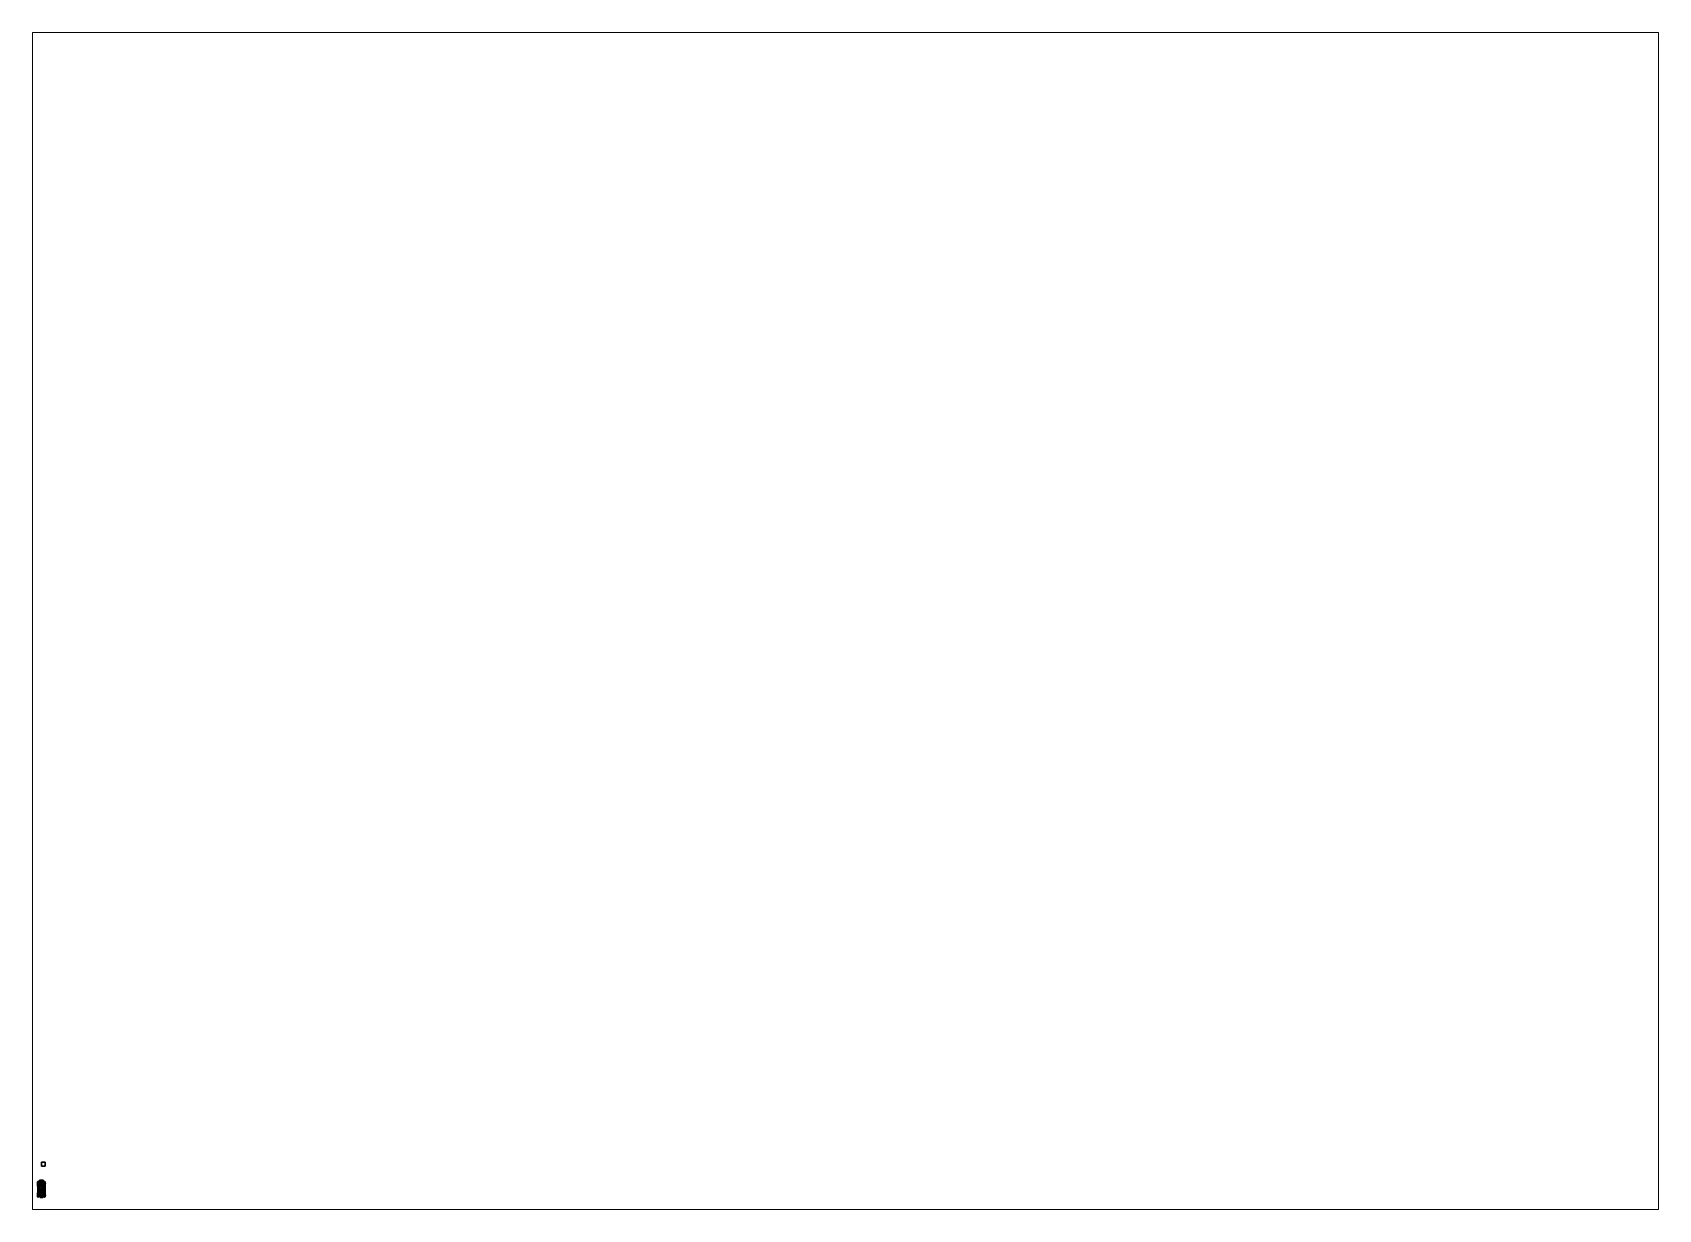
# Paper-space layout 'Layout1' of a CAD drawing. Header units: millimetres. Extents: x 28 to 251, y 20 to 181.
# The model-space entities are those that its viewports show. They can reach past a viewport. Long polylines and large blocks are cut down to what shows.
import ezdxf

# ---------------------------------------------------------------- set-up
doc = ezdxf.new("R2010")
doc.units = ezdxf.units.MM
for name, color, linetype in [('f2', 6, 'Continuous'), ('fenders', 6, 'Continuous'), ('gun', 1, 'Continuous'), ('HOOKS', 3, 'Continuous'), ('sleeve', 5, 'Continuous'), ('turret', 2, 'Continuous'), ('wheels', 2, 'Continuous')]:
    doc.layers.add(name, color=color, linetype=linetype)

msp = doc.modelspace()

# ---------------------------------------------------------------- linework, layer by layer
for points in [[(1, 7.09, -3.02), (1, 7.09, -4.02), (0, 7.09, -4.02), (0, 7.09, -3.02)], [(1, 7.09, -4.02), (1, 6.09, -4.02), (0, 6.09, -4.02), (0, 7.09, -4.02)], [(0, 7.09, -4.02), (0, 6.09, -4.02), (0, 6.09, -3.02), (0, 7.09, -3.02)], [(0, 7.09, -3.02), (0, 6.09, -3.02), (1, 6.09, -3.02), (1, 7.09, -3.02)], [(0, 6.09, -3.02), (0, 6.09, -4.02), (1, 6.09, -4.02), (1, 6.09, -3.02)], [(1, 6.09, -3.02), (1, 6.09, -4.02), (1, 7.09, -4.02), (1, 7.09, -3.02)], [(-0.94, 0.92, 1.7), (-0.93, 0.92, 1.71), (-0.51, 2.31, 1.51), (-0.52, 2.31, 1.5)], [(-0.93, 0.92, 1.69), (-0.94, 0.92, 1.7), (-0.52, 2.31, 1.5), (-0.51, 2.31, 1.49)], [(-0.68, 0.88, 1.71), (-0.48, 1.76, 1.41), (-0.48, 1.76, 1.41), (-0.94, 0.88, 1.46)], [(-0.48, 1.76, 1.41), (-0.48, 0.88, 0.47), (-0.48, 0.88, 0.47), (-0.94, 0.88, 1.46)], [(-0.94, -0.72, 1.7), (-0.93, -0.72, 1.71), (-0.93, 0.92, 1.71), (-0.94, 0.92, 1.7)], [(-0.93, -0.72, 1.69), (-0.94, -0.72, 1.7), (-0.94, 0.92, 1.7), (-0.93, 0.92, 1.69)], [(-0.94, 0.88, 1.46), (-0.48, 0.88, 0.47), (-0.48, -0.85, 0.47), (-0.94, -0.85, 1.46)], [(-0.68, -0.85, 1.71), (-0.68, 0.88, 1.71), (-0.94, 0.88, 1.46), (-0.94, -0.85, 1.46)], [(-0.92, 0.74, 1.69), (-0.92, 0.73, 1.68), (-0.94, 0.73, 1.69), (-0.92, 0.74, 1.69)], [(-0.92, 0.73, 1.68), (-0.92, 0.72, 1.69), (-0.92, 0.72, 1.69), (-0.94, 0.73, 1.69)], [(-0.93, 0.92, 1.71), (-0.92, 0.92, 1.7), (-0.5, 2.31, 1.5), (-0.51, 2.31, 1.51)], [(-0.92, 0.92, 1.7), (-0.93, 0.92, 1.69), (-0.51, 2.31, 1.49), (-0.5, 2.31, 1.5)], [(-0.93, -0.72, 1.71), (-0.92, -0.72, 1.7), (-0.92, 0.92, 1.7), (-0.93, 0.92, 1.71)], [(-0.92, -0.72, 1.7), (-0.93, -0.72, 1.69), (-0.93, 0.92, 1.69), (-0.92, 0.92, 1.7)], [(-0.9, 0.75, 1.67), (-0.91, 0.74, 1.66), (-0.92, 0.74, 1.69)], [(-0.89, 0.74, 1.68), (-0.9, 0.75, 1.67), (-0.92, 0.74, 1.69), (-0.91, 0.73, 1.69)], [(-0.82, 0.74, 1.57), (-0.83, 0.73, 1.57), (-0.92, 0.73, 1.66), (-0.91, 0.74, 1.66)], [(-0.91, 0.74, 1.66), (-0.92, 0.73, 1.66), (-0.92, 0.73, 1.68), (-0.92, 0.74, 1.69)], [(-0.91, 0.73, 1.69), (-0.92, 0.74, 1.69), (-0.92, 0.74, 1.69), (-0.92, 0.73, 1.71)], [(-0.83, 0.73, 1.57), (-0.82, 0.72, 1.57), (-0.91, 0.72, 1.66), (-0.92, 0.73, 1.66)], [(-0.91, 0.72, 1.66), (-0.9, 0.71, 1.67), (-0.92, 0.72, 1.69), (-0.92, 0.73, 1.68)], [(-0.92, 0.73, 1.66), (-0.91, 0.72, 1.66), (-0.92, 0.73, 1.68)], [(-0.89, 0.72, 1.68), (-0.89, 0.73, 1.69), (-0.91, 0.73, 1.69), (-0.92, 0.72, 1.69)], [(-0.92, 0.72, 1.69), (-0.91, 0.73, 1.69), (-0.92, 0.73, 1.71), (-0.92, 0.72, 1.69)], [(-0.9, 0.71, 1.67), (-0.89, 0.72, 1.68), (-0.92, 0.72, 1.69)], [(-0.81, 0.75, 1.58), (-0.82, 0.74, 1.57), (-0.91, 0.74, 1.66), (-0.9, 0.75, 1.67)], [(-0.89, 0.73, 1.69), (-0.89, 0.74, 1.68), (-0.91, 0.73, 1.69)], [(-0.82, 0.72, 1.57), (-0.81, 0.71, 1.58), (-0.9, 0.71, 1.67), (-0.91, 0.72, 1.66)], [(-0.8, 0.74, 1.59), (-0.81, 0.75, 1.58), (-0.9, 0.75, 1.67), (-0.89, 0.74, 1.68)], [(-0.81, 0.71, 1.58), (-0.8, 0.72, 1.59), (-0.89, 0.72, 1.68), (-0.9, 0.71, 1.67)], [(-0.8, 0.73, 1.6), (-0.8, 0.74, 1.59), (-0.89, 0.74, 1.68), (-0.89, 0.73, 1.69)], [(-0.8, 0.72, 1.59), (-0.8, 0.73, 1.6), (-0.89, 0.73, 1.69), (-0.89, 0.72, 1.68)], [(-0.48, 1.56, 0.61), (-0.48, 1.58, 0.55), (-0.78, 1.58, 0.52), (-0.78, 1.56, 0.58)], [(-0.48, 1.58, 0.55), (-0.48, 1.56, 0.49), (-0.78, 1.56, 0.46), (-0.78, 1.58, 0.52)], [(-0.48, 1.5, 0.63), (-0.48, 1.56, 0.61), (-0.78, 1.56, 0.58), (-0.78, 1.5, 0.6)], [(-0.48, 1.56, 0.49), (-0.48, 1.5, 0.47), (-0.78, 1.5, 0.44), (-0.78, 1.56, 0.46)], [(-0.68, 1.5, 0.37), (-0.68, 1.52, 0.35), (-0.78, 1.52, 0.35), (-0.78, 1.5, 0.37)], [(-0.68, 1.52, 0.35), (-0.68, 1.5, 0.33), (-0.78, 1.5, 0.33), (-0.78, 1.52, 0.35)], [(-0.68, 1.52, 0.69), (-0.68, 1.5, 0.67), (-0.78, 1.5, 0.67), (-0.78, 1.52, 0.69)], [(-0.68, 1.5, 0.71), (-0.68, 1.52, 0.69), (-0.78, 1.52, 0.69), (-0.78, 1.5, 0.71)], [(-0.48, 1.44, 0.61), (-0.48, 1.5, 0.63), (-0.78, 1.5, 0.6), (-0.78, 1.44, 0.58)], [(-0.48, 1.5, 0.47), (-0.48, 1.44, 0.49), (-0.78, 1.44, 0.46), (-0.78, 1.5, 0.44)], [(-0.68, 1.48, 0.35), (-0.68, 1.5, 0.37), (-0.78, 1.5, 0.37), (-0.78, 1.48, 0.35)], [(-0.68, 1.5, 0.33), (-0.68, 1.48, 0.35), (-0.78, 1.48, 0.35), (-0.78, 1.5, 0.33)], [(-0.68, 1.5, 0.67), (-0.68, 1.48, 0.69), (-0.78, 1.48, 0.69), (-0.78, 1.5, 0.67)], [(-0.68, 1.48, 0.69), (-0.68, 1.5, 0.71), (-0.78, 1.5, 0.71), (-0.78, 1.48, 0.69)], [(-0.48, 1.42, 0.55), (-0.48, 1.44, 0.61), (-0.78, 1.44, 0.58), (-0.78, 1.42, 0.52)], [(-0.48, 1.44, 0.49), (-0.48, 1.42, 0.55), (-0.78, 1.42, 0.52), (-0.78, 1.44, 0.46)], [(-0.57, 0.88, 1.71), (-0.49, 1.28, 1.57), (-0.48, 1.76, 1.41), (-0.68, 0.88, 1.71)], [(-0.41, 1.5, 0.44), (-0.41, 1.52, 0.42), (-0.68, 1.52, 0.35), (-0.68, 1.5, 0.37)], [(-0.41, 1.52, 0.42), (-0.41, 1.5, 0.4), (-0.68, 1.5, 0.33), (-0.68, 1.52, 0.35)], [(-0.48, 1.52, 0.67), (-0.48, 1.5, 0.65), (-0.68, 1.5, 0.67), (-0.68, 1.52, 0.69)], [(-0.48, 1.5, 0.69), (-0.48, 1.52, 0.67), (-0.68, 1.52, 0.69), (-0.68, 1.5, 0.71)], [(-0.41, 1.48, 0.42), (-0.41, 1.5, 0.44), (-0.68, 1.5, 0.37), (-0.68, 1.48, 0.35)], [(-0.41, 1.5, 0.4), (-0.41, 1.48, 0.42), (-0.68, 1.48, 0.35), (-0.68, 1.5, 0.33)], [(-0.48, 1.5, 0.65), (-0.48, 1.48, 0.67), (-0.68, 1.48, 0.69), (-0.68, 1.5, 0.67)], [(-0.48, 1.48, 0.67), (-0.48, 1.5, 0.69), (-0.68, 1.5, 0.71), (-0.68, 1.48, 0.69)], [(0.68, -0.85, 1.71), (0.68, 0.88, 1.71), (-0.68, 0.88, 1.71), (-0.68, -0.85, 1.71)], [(-0.57, 0.88, 1.71), (-0.56, 0.93, 1.81), (-0.49, 1.28, 1.57)], [(-0.07, 0.88, 1.71), (-0.08, 0.93, 1.81), (-0.56, 0.93, 1.81), (-0.57, 0.88, 1.71)], [(-0.55, 2.11, 1.2), (-0.56, 2.09, 1.2), (-0.56, 2.18, 1.48), (-0.55, 2.19, 1.47)], [(-0.55, 2.19, 1.47), (-0.56, 2.18, 1.48), (-0.55, 2.18, 1.5), (-0.54, 2.19, 1.5)], [(-0.56, 2.09, 1.2), (-0.55, 2.08, 1.21), (-0.55, 2.16, 1.48), (-0.56, 2.18, 1.48)], [(-0.56, 2.18, 1.48), (-0.55, 2.16, 1.48), (-0.55, 2.18, 1.5)], [(-0.56, 2.09, 1.2), (-0.55, 2.11, 1.2), (-0.48, 2.11, 1.2), (-0.48, 2.09, 1.2)], [(-0.55, 2.08, 1.21), (-0.56, 2.09, 1.2), (-0.48, 2.09, 1.2), (-0.48, 2.08, 1.21)], [(-0.56, 0.93, 1.81), (-0.49, 1.24, 1.81), (-0.49, 1.28, 1.57)], [(-0.49, 1.24, 1.81), (-0.56, 0.93, 1.81), (-0.08, 0.93, 1.81), (-0.15, 1.24, 1.81)], [(-0.54, 2.12, 1.21), (-0.55, 2.11, 1.2), (-0.55, 2.19, 1.47), (-0.54, 2.2, 1.47)], [(-0.54, 2.2, 1.47), (-0.55, 2.19, 1.47), (-0.54, 2.19, 1.5)], [(-0.55, 2.16, 1.48), (-0.54, 2.16, 1.48), (-0.54, 2.17, 1.5), (-0.55, 2.18, 1.5)], [(-0.55, 2.08, 1.21), (-0.54, 2.08, 1.23), (-0.54, 2.16, 1.48), (-0.55, 2.16, 1.48)], [(-0.55, 2.11, 1.2), (-0.54, 2.12, 1.21), (-0.48, 2.12, 1.21), (-0.48, 2.11, 1.2)], [(-0.54, 2.08, 1.23), (-0.55, 2.08, 1.21), (-0.48, 2.08, 1.21), (-0.48, 2.08, 1.23)], [(-0.53, 2.12, 1.23), (-0.54, 2.12, 1.21), (-0.54, 2.2, 1.47), (-0.53, 2.19, 1.47)], [(-0.53, 2.19, 1.47), (-0.54, 2.2, 1.47), (-0.54, 2.19, 1.5), (-0.53, 2.18, 1.5)], [(-0.53, 2.16, 1.48), (-0.52, 2.18, 1.48), (-0.53, 2.18, 1.5), (-0.54, 2.17, 1.5)], [(-0.54, 2.16, 1.48), (-0.53, 2.16, 1.48), (-0.54, 2.17, 1.5)], [(-0.54, 2.08, 1.23), (-0.53, 2.09, 1.24), (-0.53, 2.16, 1.48), (-0.54, 2.16, 1.48)], [(-0.54, 2.12, 1.21), (-0.53, 2.12, 1.23), (-0.48, 2.12, 1.23), (-0.48, 2.12, 1.21)], [(-0.53, 2.09, 1.24), (-0.54, 2.08, 1.23), (-0.48, 2.08, 1.23), (-0.48, 2.09, 1.24)], [(-0.52, 2.11, 1.24), (-0.53, 2.12, 1.23), (-0.53, 2.19, 1.47), (-0.52, 2.18, 1.48)], [(-0.52, 2.18, 1.48), (-0.53, 2.19, 1.47), (-0.53, 2.18, 1.5)], [(-0.53, 2.09, 1.24), (-0.52, 2.11, 1.24), (-0.52, 2.18, 1.48), (-0.53, 2.16, 1.48)], [(-0.53, 2.12, 1.23), (-0.52, 2.11, 1.24), (-0.48, 2.11, 1.24), (-0.48, 2.12, 1.23)], [(-0.52, 2.11, 1.24), (-0.53, 2.09, 1.24), (-0.48, 2.09, 1.24), (-0.48, 2.11, 1.24)], [(-0.51, 2.31, 1.49), (-0.52, 2.31, 1.5), (-0.48, 2.33, 1.5), (-0.48, 2.32, 1.49)], [(-0.52, 2.31, 1.5), (-0.51, 2.31, 1.51), (-0.48, 2.32, 1.51), (-0.48, 2.33, 1.5)], [(-0.5, 2.31, 1.5), (-0.51, 2.31, 1.49), (-0.48, 2.32, 1.49), (-0.48, 2.31, 1.5)], [(-0.51, 2.31, 1.51), (-0.5, 2.31, 1.5), (-0.48, 2.31, 1.5), (-0.48, 2.32, 1.51)], [(-0.48, 2.02, 0.47), (-0.5, 2.01, 0.45), (-0.04, 2.01, 0.45), (-0.02, 2.02, 0.47)], [(-0.5, 2.01, 0.45), (-0.48, 2.02, 0.43), (-0.02, 2.02, 0.43), (-0.04, 2.01, 0.45)], [(-0.5, 2.01, 0.45), (-0.48, 2.02, 0.47), (-0.48, 2.11, 0.47), (-0.5, 2.11, 0.45)], [(-0.48, 2.02, 0.43), (-0.5, 2.01, 0.45), (-0.5, 2.11, 0.45), (-0.48, 2.11, 0.43)], [(-0.47, 2.11, 0.44), (-0.48, 2.11, 0.43), (-0.5, 2.11, 0.45), (-0.45, 2.11, 0.45)], [(-0.45, 2.11, 0.45), (-0.5, 2.11, 0.45), (-0.48, 2.11, 0.46), (-0.47, 2.11, 0.46)], [(-0.15, 1.28, 1.57), (0.48, 1.76, 1.41), (-0.48, 1.76, 1.41), (-0.49, 1.28, 1.57)], [(-0.15, 1.26, 1.78), (-0.15, 1.28, 1.57), (-0.49, 1.28, 1.57), (-0.49, 1.26, 1.78)], [(-0.49, 1.24, 1.81), (-0.49, 1.26, 1.78), (-0.49, 1.28, 1.57)], [(-0.15, 1.24, 1.81), (-0.15, 1.26, 1.78), (-0.49, 1.26, 1.78), (-0.49, 1.24, 1.81)], [(0.48, 2.39, 1.2), (0.48, 2.31, 0.87), (-0.48, 2.31, 0.87), (-0.48, 2.39, 1.2)], [(-0.48, 2.39, 1.2), (-0.48, 2.31, 0.87), (-0.48, 2.1, 0.47), (-0.48, 1.76, 1.41)], [(0.48, 1.76, 1.41), (0.48, 2.39, 1.2), (-0.48, 2.39, 1.2), (-0.48, 1.76, 1.41)], [(0.48, 2.32, 1.51), (0.48, 2.33, 1.5), (-0.48, 2.33, 1.5), (-0.48, 2.32, 1.51)], [(0.48, 2.33, 1.5), (0.48, 2.32, 1.49), (-0.48, 2.32, 1.49), (-0.48, 2.33, 1.5)], [(0.48, 2.31, 1.5), (0.48, 2.32, 1.51), (-0.48, 2.32, 1.51), (-0.48, 2.31, 1.5)], [(0.48, 2.32, 1.49), (0.48, 2.31, 1.5), (-0.48, 2.31, 1.5), (-0.48, 2.32, 1.49)], [(-0.48, 2.1, 0.47), (-0.48, 2.31, 0.87), (0.48, 2.31, 0.87), (0.48, 2.1, 0.47)], [(-0.47, 2.04, 0.44), (-0.48, 2.02, 0.43), (-0.48, 2.11, 0.43), (-0.47, 2.11, 0.43)], [(-0.47, 2.11, 0.46), (-0.48, 2.11, 0.46), (-0.48, 2.02, 0.47), (-0.47, 2.04, 0.47)], [(-0.48, 1.56, 0.47), (-0.48, 2.1, 0.47), (0.48, 2.1, 0.47), (0.48, 1.56, 0.47)], [(-0.48, 1.76, 1.41), (-0.48, 1.76, 1.41), (-0.48, 2.1, 0.47), (-0.48, 0.88, 0.47)], [(-0.48, 2.02, 0.43), (-0.47, 2.04, 0.44), (-0.01, 2.04, 0.44), (-0.02, 2.02, 0.43)], [(-0.48, -0.85, 0.47), (-0.48, 0.88, 0.47), (0, 1.56, 0.39), (0, -0.85, 0.39)], [(-0.48, 1.56, 0.47), (0.48, 1.56, 0.47), (0.48, 1.56, 0.47), (0, 1.56, 0.39)], [(-0.48, 1.56, 0.47), (0.48, 1.56, 0.47), (0.48, 1.56, 0.47), (0, 1.56, 0.39)], [(-0.48, 0.88, 0.47), (-0.48, 1.56, 0.47), (0, 1.56, 0.39)], [(-0.47, 2.04, 0.47), (-0.45, 2.05, 0.45), (-0.45, 2.11, 0.45), (-0.47, 2.11, 0.47)], [(-0.45, 2.05, 0.45), (-0.47, 2.04, 0.43), (-0.47, 2.11, 0.43), (-0.45, 2.11, 0.45)], [(-0.45, 2.05, 0.45), (-0.47, 2.04, 0.47), (-0.01, 2.04, 0.47), (0, 2.05, 0.45)], [(-0.47, 2.04, 0.43), (-0.45, 2.05, 0.45), (0, 2.05, 0.45), (-0.01, 2.04, 0.43)], [(-0.3, 1.5, 0.44), (-0.18, 1.52, 0.42), (-0.41, 1.52, 0.42), (-0.41, 1.5, 0.44)], [(-0.18, 1.52, 0.42), (-0.06, 1.5, 0.4), (-0.41, 1.5, 0.4), (-0.41, 1.52, 0.42)], [(-0.18, 1.48, 0.42), (-0.3, 1.5, 0.44), (-0.41, 1.5, 0.44), (-0.41, 1.48, 0.42)], [(-0.06, 1.5, 0.4), (-0.18, 1.48, 0.42), (-0.41, 1.48, 0.42), (-0.41, 1.5, 0.4)], [(0.68, 0.88, 1.71), (0.48, 1.76, 1.41), (-0.15, 1.28, 1.57), (-0.07, 0.88, 1.71)], [(-0.15, 1.28, 1.57), (-0.15, 1.28, 1.57), (-0.15, 1.26, 1.78), (-0.15, 1.24, 1.81)], [(-0.15, 1.28, 1.57), (-0.15, 1.28, 1.57), (-0.15, 1.24, 1.81), (-0.08, 0.93, 1.81)], [(-0.15, 1.28, 1.57), (-0.15, 1.28, 1.57), (-0.08, 0.93, 1.81), (-0.07, 0.88, 1.71)], [(-0.04, 1.56, 0.45), (-0.02, 1.56, 0.47), (-0.02, 2.02, 0.47), (-0.04, 2.01, 0.45)], [(-0.02, 1.56, 0.43), (-0.04, 1.56, 0.45), (-0.04, 2.01, 0.45), (-0.02, 2.02, 0.43)], [(-0.01, 1.56, 0.43), (-0.02, 1.56, 0.43), (-0.02, 2.02, 0.43), (-0.01, 2.04, 0.43)], [(-0.01, 1.56, 0.47), (0, 1.56, 0.45), (0, 2.05, 0.45), (-0.01, 2.04, 0.47)], [(0, 1.56, 0.45), (-0.01, 1.56, 0.43), (-0.01, 2.04, 0.43), (0, 2.05, 0.45)], [(0, 1.56, 0.39), (0.48, 0.88, 0.47), (0.48, -0.85, 0.47), (0, -0.85, 0.39)], [(0, 1.56, 0.39), (0.48, 1.56, 0.47), (0.48, 0.88, 0.47), (0, 1.56, 0.39)], [(0.06, 1.5, 0.4), (0.18, 1.52, 0.42), (0.41, 1.52, 0.42), (0.41, 1.5, 0.4)], [(0.18, 1.48, 0.42), (0.06, 1.5, 0.4), (0.41, 1.5, 0.4), (0.41, 1.48, 0.42)], [(0.18, 1.52, 0.42), (0.3, 1.5, 0.44), (0.41, 1.5, 0.44), (0.41, 1.52, 0.42)], [(0.3, 1.5, 0.44), (0.18, 1.48, 0.42), (0.41, 1.48, 0.42), (0.41, 1.5, 0.44)], [(0.41, 1.52, 0.42), (0.41, 1.5, 0.44), (0.68, 1.5, 0.37), (0.68, 1.52, 0.35)], [(0.41, 1.5, 0.4), (0.41, 1.52, 0.42), (0.68, 1.52, 0.35), (0.68, 1.5, 0.33)], [(0.41, 1.5, 0.44), (0.41, 1.48, 0.42), (0.68, 1.48, 0.35), (0.68, 1.5, 0.37)], [(0.41, 1.48, 0.42), (0.41, 1.5, 0.4), (0.68, 1.5, 0.33), (0.68, 1.48, 0.35)], [(0.48, 2.1, 0.47), (0.48, 2.31, 0.87), (0.48, 2.39, 1.2), (0.48, 1.76, 1.41)], [(0.51, 2.31, 1.51), (0.52, 2.31, 1.5), (0.48, 2.33, 1.5), (0.48, 2.32, 1.51)], [(0.52, 2.31, 1.5), (0.51, 2.31, 1.49), (0.48, 2.32, 1.49), (0.48, 2.33, 1.5)], [(0.5, 2.31, 1.5), (0.51, 2.31, 1.51), (0.48, 2.32, 1.51), (0.48, 2.31, 1.5)], [(0.51, 2.31, 1.49), (0.5, 2.31, 1.5), (0.48, 2.31, 1.5), (0.48, 2.32, 1.49)], [(0.52, 2.11, 1.24), (0.53, 2.12, 1.23), (0.48, 2.12, 1.23), (0.48, 2.11, 1.24)], [(0.53, 2.12, 1.23), (0.54, 2.12, 1.21), (0.48, 2.12, 1.21), (0.48, 2.12, 1.23)], [(0.54, 2.12, 1.21), (0.55, 2.11, 1.2), (0.48, 2.11, 1.2), (0.48, 2.12, 1.21)], [(0.55, 2.11, 1.2), (0.56, 2.09, 1.2), (0.48, 2.09, 1.2), (0.48, 2.11, 1.2)], [(0.53, 2.09, 1.24), (0.52, 2.11, 1.24), (0.48, 2.11, 1.24), (0.48, 2.09, 1.24)], [(0.48, 0.88, 0.47), (0.48, 2.1, 0.47), (0.48, 1.76, 1.41)], [(0.56, 2.09, 1.2), (0.55, 2.08, 1.21), (0.48, 2.08, 1.21), (0.48, 2.09, 1.2)], [(0.54, 2.08, 1.23), (0.53, 2.09, 1.24), (0.48, 2.09, 1.24), (0.48, 2.08, 1.23)], [(0.55, 2.08, 1.21), (0.54, 2.08, 1.23), (0.48, 2.08, 1.23), (0.48, 2.08, 1.21)], [(0.48, 1.76, 1.41), (0.48, 1.76, 1.41), (0.68, 0.88, 1.71), (0.94, 0.88, 1.46)], [(0.48, 0.88, 0.47), (0.48, 0.88, 0.47), (0.48, 1.76, 1.41), (0.94, 0.88, 1.46)], [(0.48, 1.58, 0.55), (0.48, 1.56, 0.61), (0.78, 1.56, 0.58), (0.78, 1.58, 0.52)], [(0.48, 1.56, 0.49), (0.48, 1.58, 0.55), (0.78, 1.58, 0.52), (0.78, 1.56, 0.46)], [(0.48, 1.56, 0.61), (0.48, 1.5, 0.63), (0.78, 1.5, 0.6), (0.78, 1.56, 0.58)], [(0.48, 1.5, 0.47), (0.48, 1.56, 0.49), (0.78, 1.56, 0.46), (0.78, 1.5, 0.44)], [(0.48, 1.5, 0.65), (0.48, 1.52, 0.67), (0.68, 1.52, 0.69), (0.68, 1.5, 0.67)], [(0.48, 1.52, 0.67), (0.48, 1.5, 0.69), (0.68, 1.5, 0.71), (0.68, 1.52, 0.69)], [(0.48, 1.5, 0.63), (0.48, 1.44, 0.61), (0.78, 1.44, 0.58), (0.78, 1.5, 0.6)], [(0.48, 1.44, 0.49), (0.48, 1.5, 0.47), (0.78, 1.5, 0.44), (0.78, 1.44, 0.46)], [(0.48, 1.48, 0.67), (0.48, 1.5, 0.65), (0.68, 1.5, 0.67), (0.68, 1.48, 0.69)], [(0.48, 1.5, 0.69), (0.48, 1.48, 0.67), (0.68, 1.48, 0.69), (0.68, 1.5, 0.71)], [(0.48, 1.44, 0.61), (0.48, 1.42, 0.55), (0.78, 1.42, 0.52), (0.78, 1.44, 0.58)], [(0.48, 1.42, 0.55), (0.48, 1.44, 0.49), (0.78, 1.44, 0.46), (0.78, 1.42, 0.52)], [(0.48, -0.85, 0.47), (0.48, 0.88, 0.47), (0.94, 0.88, 1.46), (0.94, -0.85, 1.46)], [(0.92, 0.92, 1.7), (0.93, 0.92, 1.71), (0.51, 2.31, 1.51), (0.5, 2.31, 1.5)], [(0.93, 0.92, 1.69), (0.92, 0.92, 1.7), (0.5, 2.31, 1.5), (0.51, 2.31, 1.49)], [(0.93, 0.92, 1.71), (0.94, 0.92, 1.7), (0.52, 2.31, 1.5), (0.51, 2.31, 1.51)], [(0.94, 0.92, 1.7), (0.93, 0.92, 1.69), (0.51, 2.31, 1.49), (0.52, 2.31, 1.5)], [(0.53, 2.12, 1.23), (0.52, 2.11, 1.24), (0.52, 2.18, 1.48), (0.53, 2.19, 1.47)], [(0.53, 2.19, 1.47), (0.52, 2.18, 1.48), (0.53, 2.18, 1.5), (0.54, 2.19, 1.5)], [(0.52, 2.11, 1.24), (0.53, 2.09, 1.24), (0.53, 2.16, 1.48), (0.52, 2.18, 1.48)], [(0.52, 2.18, 1.48), (0.53, 2.16, 1.48), (0.53, 2.18, 1.5)], [(0.54, 2.12, 1.21), (0.53, 2.12, 1.23), (0.53, 2.19, 1.47), (0.54, 2.2, 1.47)], [(0.54, 2.2, 1.47), (0.53, 2.19, 1.47), (0.54, 2.19, 1.5)], [(0.53, 2.16, 1.48), (0.54, 2.16, 1.48), (0.54, 2.17, 1.5), (0.53, 2.18, 1.5)], [(0.53, 2.09, 1.24), (0.54, 2.08, 1.23), (0.54, 2.16, 1.48), (0.53, 2.16, 1.48)], [(0.55, 2.11, 1.2), (0.54, 2.12, 1.21), (0.54, 2.2, 1.47), (0.55, 2.19, 1.47)], [(0.55, 2.19, 1.47), (0.54, 2.2, 1.47), (0.54, 2.19, 1.5), (0.55, 2.18, 1.5)], [(0.55, 2.16, 1.48), (0.56, 2.18, 1.48), (0.55, 2.18, 1.5), (0.54, 2.17, 1.5)], [(0.54, 2.16, 1.48), (0.55, 2.16, 1.48), (0.54, 2.17, 1.5)], [(0.54, 2.08, 1.23), (0.55, 2.08, 1.21), (0.55, 2.16, 1.48), (0.54, 2.16, 1.48)], [(0.56, 2.09, 1.2), (0.55, 2.11, 1.2), (0.55, 2.19, 1.47), (0.56, 2.18, 1.48)], [(0.56, 2.18, 1.48), (0.55, 2.19, 1.47), (0.55, 2.18, 1.5)], [(0.55, 2.08, 1.21), (0.56, 2.09, 1.2), (0.56, 2.18, 1.48), (0.55, 2.16, 1.48)], [(0.68, 1.52, 0.35), (0.68, 1.5, 0.37), (0.78, 1.5, 0.37), (0.78, 1.52, 0.35)], [(0.68, 1.5, 0.33), (0.68, 1.52, 0.35), (0.78, 1.52, 0.35), (0.78, 1.5, 0.33)], [(0.68, 1.5, 0.67), (0.68, 1.52, 0.69), (0.78, 1.52, 0.69), (0.78, 1.5, 0.67)], [(0.68, 1.52, 0.69), (0.68, 1.5, 0.71), (0.78, 1.5, 0.71), (0.78, 1.52, 0.69)], [(0.68, 1.5, 0.37), (0.68, 1.48, 0.35), (0.78, 1.48, 0.35), (0.78, 1.5, 0.37)], [(0.68, 1.48, 0.35), (0.68, 1.5, 0.33), (0.78, 1.5, 0.33), (0.78, 1.48, 0.35)], [(0.68, 1.48, 0.69), (0.68, 1.5, 0.67), (0.78, 1.5, 0.67), (0.78, 1.48, 0.69)], [(0.68, 1.5, 0.71), (0.68, 1.48, 0.69), (0.78, 1.48, 0.69), (0.78, 1.5, 0.71)], [(0.94, 0.88, 1.46), (0.68, 0.88, 1.71), (0.68, -0.85, 1.71), (0.94, -0.85, 1.46)], [(0.81, 0.75, 1.58), (0.8, 0.74, 1.59), (0.89, 0.74, 1.68), (0.9, 0.75, 1.67)], [(0.8, 0.74, 1.59), (0.8, 0.73, 1.6), (0.89, 0.73, 1.69), (0.89, 0.74, 1.68)], [(0.8, 0.73, 1.6), (0.8, 0.72, 1.59), (0.89, 0.72, 1.68), (0.89, 0.73, 1.69)], [(0.8, 0.72, 1.59), (0.81, 0.71, 1.58), (0.9, 0.71, 1.67), (0.89, 0.72, 1.68)], [(0.82, 0.74, 1.57), (0.81, 0.75, 1.58), (0.9, 0.75, 1.67), (0.91, 0.74, 1.66)], [(0.81, 0.71, 1.58), (0.82, 0.72, 1.57), (0.91, 0.72, 1.66), (0.9, 0.71, 1.67)], [(0.83, 0.73, 1.57), (0.82, 0.74, 1.57), (0.91, 0.74, 1.66), (0.92, 0.73, 1.66)], [(0.82, 0.72, 1.57), (0.83, 0.73, 1.57), (0.92, 0.73, 1.66), (0.91, 0.72, 1.66)], [(0.9, 0.75, 1.67), (0.89, 0.74, 1.68), (0.92, 0.74, 1.69)], [(0.89, 0.74, 1.68), (0.89, 0.73, 1.69), (0.91, 0.73, 1.69), (0.92, 0.74, 1.69)], [(0.89, 0.72, 1.68), (0.9, 0.71, 1.67), (0.92, 0.72, 1.69), (0.91, 0.73, 1.69)], [(0.89, 0.73, 1.69), (0.89, 0.72, 1.68), (0.91, 0.73, 1.69)], [(0.91, 0.74, 1.66), (0.9, 0.75, 1.67), (0.92, 0.74, 1.69), (0.92, 0.73, 1.68)], [(0.9, 0.71, 1.67), (0.91, 0.72, 1.66), (0.92, 0.72, 1.69)], [(0.92, 0.73, 1.66), (0.91, 0.74, 1.66), (0.92, 0.73, 1.68)], [(0.92, 0.74, 1.69), (0.91, 0.73, 1.69), (0.92, 0.73, 1.71), (0.92, 0.74, 1.69)], [(0.91, 0.72, 1.66), (0.92, 0.73, 1.66), (0.92, 0.73, 1.68), (0.92, 0.72, 1.69)], [(0.91, 0.73, 1.69), (0.92, 0.72, 1.69), (0.92, 0.72, 1.69), (0.92, 0.73, 1.71)], [(0.92, -0.72, 1.7), (0.93, -0.72, 1.71), (0.93, 0.92, 1.71), (0.92, 0.92, 1.7)], [(0.93, -0.72, 1.69), (0.92, -0.72, 1.7), (0.92, 0.92, 1.7), (0.93, 0.92, 1.69)], [(0.92, 0.73, 1.68), (0.92, 0.74, 1.69), (0.92, 0.74, 1.69), (0.94, 0.73, 1.69)], [(0.92, 0.72, 1.69), (0.92, 0.73, 1.68), (0.94, 0.73, 1.69), (0.92, 0.72, 1.69)], [(0.93, -0.72, 1.71), (0.94, -0.72, 1.7), (0.94, 0.92, 1.7), (0.93, 0.92, 1.71)], [(0.94, -0.72, 1.7), (0.93, -0.72, 1.69), (0.93, 0.92, 1.69), (0.94, 0.92, 1.7)], [(-0.93, -0.72, 1.71), (-0.94, -0.72, 1.7), (-0.94, -0.74, 1.71), (-0.92, -0.74, 1.71)], [(-0.94, -0.72, 1.7), (-0.93, -0.72, 1.69), (-0.94, -0.74, 1.69), (-0.94, -0.74, 1.71)], [(-0.93, -0.72, 1.69), (-0.92, -0.72, 1.7), (-0.92, -0.73, 1.69), (-0.94, -0.74, 1.69)], [(-0.92, -0.73, 1.69), (-0.92, -0.74, 1.68), (-0.94, -0.74, 1.69), (-0.92, -0.73, 1.69)], [(-0.92, -0.74, 1.68), (-0.92, -0.75, 1.69), (-0.92, -0.75, 1.69), (-0.94, -0.74, 1.69)], [(-0.94, -0.76, 1.69), (-0.94, -0.76, 1.71), (-0.94, -0.74, 1.71), (-0.94, -0.74, 1.69)], [(-0.94, -0.76, 1.71), (-0.92, -0.76, 1.71), (-0.92, -0.74, 1.71), (-0.94, -0.74, 1.71)], [(-0.92, -0.76, 1.69), (-0.94, -0.76, 1.69), (-0.94, -0.74, 1.69), (-0.92, -0.75, 1.69)], [(-0.94, -0.76, 1.69), (-0.92, -0.76, 1.69), (-0.92, -0.76, 1.71), (-0.94, -0.76, 1.71)], [(-0.48, -1.33, 1.42), (-0.68, -0.85, 1.71), (-0.94, -0.85, 1.46)], [(-0.94, -0.85, 1.46), (-0.48, -0.85, 0.47), (-0.48, -1.33, 1.42)], [(-0.92, -0.72, 1.7), (-0.93, -0.72, 1.71), (-0.92, -0.74, 1.71), (-0.92, -0.73, 1.69)], [(-0.89, -0.73, 1.68), (-0.9, -0.72, 1.67), (-0.92, -0.73, 1.69), (-0.91, -0.74, 1.69)], [(-0.9, -0.72, 1.67), (-0.91, -0.73, 1.66), (-0.92, -0.73, 1.69)], [(-0.82, -0.73, 1.57), (-0.83, -0.74, 1.57), (-0.92, -0.74, 1.66), (-0.91, -0.73, 1.66)], [(-0.91, -0.73, 1.66), (-0.92, -0.74, 1.66), (-0.92, -0.74, 1.68), (-0.92, -0.73, 1.69)], [(-0.91, -0.74, 1.69), (-0.92, -0.73, 1.69), (-0.92, -0.73, 1.69), (-0.92, -0.74, 1.71)], [(-0.83, -0.74, 1.57), (-0.82, -0.75, 1.57), (-0.91, -0.75, 1.66), (-0.92, -0.74, 1.66)], [(-0.92, -0.74, 1.66), (-0.91, -0.75, 1.66), (-0.92, -0.74, 1.68)], [(-0.91, -0.75, 1.66), (-0.9, -0.76, 1.67), (-0.92, -0.75, 1.69), (-0.92, -0.74, 1.68)], [(-0.89, -0.75, 1.68), (-0.89, -0.74, 1.69), (-0.91, -0.74, 1.69), (-0.92, -0.75, 1.69)], [(-0.92, -0.75, 1.69), (-0.91, -0.74, 1.69), (-0.92, -0.74, 1.71), (-0.92, -0.75, 1.69)], [(-0.92, -0.76, 1.71), (-0.92, -0.76, 1.69), (-0.92, -0.75, 1.69), (-0.92, -0.74, 1.71)], [(-0.9, -0.76, 1.67), (-0.89, -0.75, 1.68), (-0.92, -0.75, 1.69)], [(-0.81, -0.72, 1.58), (-0.82, -0.73, 1.57), (-0.91, -0.73, 1.66), (-0.9, -0.72, 1.67)], [(-0.89, -0.74, 1.69), (-0.89, -0.73, 1.68), (-0.91, -0.74, 1.69)], [(-0.82, -0.75, 1.57), (-0.81, -0.76, 1.58), (-0.9, -0.76, 1.67), (-0.91, -0.75, 1.66)], [(-0.8, -0.73, 1.59), (-0.81, -0.72, 1.58), (-0.9, -0.72, 1.67), (-0.89, -0.73, 1.68)], [(-0.81, -0.76, 1.58), (-0.8, -0.75, 1.59), (-0.89, -0.75, 1.68), (-0.9, -0.76, 1.67)], [(-0.8, -0.74, 1.6), (-0.8, -0.73, 1.59), (-0.89, -0.73, 1.68), (-0.89, -0.74, 1.69)], [(-0.8, -0.75, 1.59), (-0.8, -0.74, 1.6), (-0.89, -0.74, 1.69), (-0.89, -0.75, 1.68)], [(-0.3, -1.44, 0.61), (-0.3, -1.42, 0.55), (-0.78, -1.42, 0.52), (-0.78, -1.44, 0.58)], [(-0.3, -1.42, 0.55), (-0.3, -1.44, 0.49), (-0.78, -1.44, 0.46), (-0.78, -1.42, 0.52)], [(-0.3, -1.5, 0.63), (-0.3, -1.44, 0.61), (-0.78, -1.44, 0.58), (-0.78, -1.5, 0.6)], [(-0.3, -1.44, 0.49), (-0.3, -1.5, 0.47), (-0.78, -1.5, 0.44), (-0.78, -1.44, 0.46)], [(-0.68, -1.5, 0.37), (-0.68, -1.48, 0.35), (-0.78, -1.48, 0.35), (-0.78, -1.5, 0.37)], [(-0.68, -1.48, 0.35), (-0.68, -1.5, 0.33), (-0.78, -1.5, 0.33), (-0.78, -1.48, 0.35)], [(-0.68, -1.48, 0.69), (-0.68, -1.5, 0.67), (-0.78, -1.5, 0.67), (-0.78, -1.48, 0.69)], [(-0.68, -1.5, 0.71), (-0.68, -1.48, 0.69), (-0.78, -1.48, 0.69), (-0.78, -1.5, 0.71)], [(-0.3, -1.56, 0.61), (-0.3, -1.5, 0.63), (-0.78, -1.5, 0.6), (-0.78, -1.56, 0.58)], [(-0.3, -1.5, 0.47), (-0.3, -1.56, 0.49), (-0.78, -1.56, 0.46), (-0.78, -1.5, 0.44)], [(-0.68, -1.52, 0.35), (-0.68, -1.5, 0.37), (-0.78, -1.5, 0.37), (-0.78, -1.52, 0.35)], [(-0.68, -1.5, 0.33), (-0.68, -1.52, 0.35), (-0.78, -1.52, 0.35), (-0.78, -1.5, 0.33)], [(-0.68, -1.5, 0.67), (-0.68, -1.52, 0.69), (-0.78, -1.52, 0.69), (-0.78, -1.5, 0.67)], [(-0.68, -1.52, 0.69), (-0.68, -1.5, 0.71), (-0.78, -1.5, 0.71), (-0.78, -1.52, 0.69)], [(-0.3, -1.58, 0.55), (-0.3, -1.56, 0.61), (-0.78, -1.56, 0.58), (-0.78, -1.58, 0.52)], [(-0.3, -1.56, 0.49), (-0.3, -1.58, 0.55), (-0.78, -1.58, 0.52), (-0.78, -1.56, 0.46)], [(0.14, -0.93, 1.66), (0.68, -0.85, 1.71), (-0.68, -0.85, 1.71), (-0.36, -0.93, 1.66)], [(-0.28, -1.33, 1.42), (-0.36, -0.93, 1.66), (-0.68, -0.85, 1.71), (-0.48, -1.33, 1.42)], [(-0.41, -1.5, 0.44), (-0.41, -1.48, 0.42), (-0.68, -1.48, 0.35), (-0.68, -1.5, 0.37)], [(-0.41, -1.48, 0.42), (-0.41, -1.5, 0.4), (-0.68, -1.5, 0.33), (-0.68, -1.48, 0.35)], [(-0.3, -1.48, 0.65), (-0.3, -1.5, 0.63), (-0.68, -1.5, 0.67), (-0.68, -1.48, 0.69)], [(-0.3, -1.5, 0.67), (-0.3, -1.48, 0.65), (-0.68, -1.48, 0.69), (-0.68, -1.5, 0.71)], [(-0.41, -1.52, 0.42), (-0.41, -1.5, 0.44), (-0.68, -1.5, 0.37), (-0.68, -1.52, 0.35)], [(-0.41, -1.5, 0.4), (-0.41, -1.52, 0.42), (-0.68, -1.52, 0.35), (-0.68, -1.5, 0.33)], [(-0.3, -1.5, 0.63), (-0.3, -1.52, 0.65), (-0.68, -1.52, 0.69), (-0.68, -1.5, 0.67)], [(-0.3, -1.52, 0.65), (-0.3, -1.5, 0.67), (-0.68, -1.5, 0.71), (-0.68, -1.52, 0.69)], [(-0.48, -1.33, 1.42), (-0.48, -0.85, 0.47), (-0.3, -2.04, 0.47), (-0.48, -1.33, 1.42)], [(-0.3, -2.04, 0.47), (-0.48, -0.85, 0.47), (0, -0.85, 0.39), (0, -2.02, 0.39)], [(-0.48, -1.33, 1.42), (-0.09, -2.13, 0.91), (0.09, -2.13, 0.91), (0.48, -1.33, 1.42)], [(-0.48, -1.33, 1.42), (-0.32, -2.1, 0.78), (-0.09, -2.13, 0.91), (-0.48, -1.33, 1.42)], [(-0.48, -1.33, 1.42), (-0.3, -2.04, 0.47), (-0.32, -2.1, 0.78), (-0.48, -1.33, 1.42)], [(-0.29, -1.5, 0.44), (-0.17, -1.48, 0.42), (-0.41, -1.48, 0.42), (-0.41, -1.5, 0.44)], [(-0.17, -1.48, 0.42), (-0.05, -1.5, 0.4), (-0.41, -1.5, 0.4), (-0.41, -1.48, 0.42)], [(-0.17, -1.52, 0.42), (-0.29, -1.5, 0.44), (-0.41, -1.5, 0.44), (-0.41, -1.52, 0.42)], [(-0.05, -1.5, 0.4), (-0.17, -1.52, 0.42), (-0.41, -1.52, 0.42), (-0.41, -1.5, 0.4)], [(-0.36, -0.93, 1.66), (-0.35, -0.99, 1.72), (0.13, -0.99, 1.72), (0.14, -0.93, 1.66)], [(-0.28, -1.33, 1.42), (-0.28, -1.33, 1.42), (-0.35, -0.99, 1.72), (-0.36, -0.93, 1.66)], [(0.06, -1.3, 1.72), (0.13, -0.99, 1.72), (-0.35, -0.99, 1.72), (-0.28, -1.3, 1.72)], [(-0.28, -1.33, 1.42), (-0.28, -1.33, 1.42), (-0.28, -1.3, 1.72), (-0.35, -0.99, 1.72)], [(-0.32, -2.1, 0.78), (-0.3, -2.04, 0.47), (0.3, -2.04, 0.47), (0.32, -2.1, 0.78)], [(-0.09, -2.13, 0.91), (-0.32, -2.1, 0.78), (0.32, -2.1, 0.78), (0.09, -2.13, 0.91)], [(0, -2.02, 0.39), (0.3, -2.04, 0.47), (-0.3, -2.04, 0.47)], [(-0.28, -1.3, 1.72), (-0.28, -1.32, 1.69), (0.06, -1.32, 1.69), (0.06, -1.3, 1.72)], [(-0.28, -1.33, 1.42), (-0.28, -1.33, 1.42), (-0.28, -1.32, 1.69), (-0.28, -1.3, 1.72)], [(-0.28, -1.32, 1.69), (-0.28, -1.33, 1.42), (0.06, -1.33, 1.42), (0.06, -1.32, 1.69)], [(0, -0.85, 0.39), (0.48, -0.85, 0.47), (0.3, -2.04, 0.47), (0, -2.02, 0.39)], [(0.05, -1.5, 0.4), (0.17, -1.48, 0.42), (0.41, -1.48, 0.42), (0.41, -1.5, 0.4)], [(0.17, -1.52, 0.42), (0.05, -1.5, 0.4), (0.41, -1.5, 0.4), (0.41, -1.52, 0.42)], [(0.48, -1.33, 1.42), (0.68, -0.85, 1.71), (0.14, -0.93, 1.66), (0.06, -1.33, 1.42)], [(0.06, -1.33, 1.42), (0.14, -0.93, 1.66), (0.14, -0.93, 1.66), (0.13, -0.99, 1.72)], [(0.06, -1.33, 1.42), (0.13, -0.99, 1.72), (0.13, -0.99, 1.72), (0.06, -1.3, 1.72)], [(0.06, -1.3, 1.72), (0.06, -1.32, 1.69), (0.06, -1.33, 1.42)], [(0.48, -1.33, 1.42), (0.09, -2.13, 0.91), (0.32, -2.1, 0.78), (0.48, -1.33, 1.42)], [(0.17, -1.48, 0.42), (0.29, -1.5, 0.44), (0.41, -1.5, 0.44), (0.41, -1.48, 0.42)], [(0.29, -1.5, 0.44), (0.17, -1.52, 0.42), (0.41, -1.52, 0.42), (0.41, -1.5, 0.44)], [(0.48, -1.33, 1.42), (0.3, -2.04, 0.47), (0.48, -0.85, 0.47), (0.48, -1.33, 1.42)], [(0.48, -1.33, 1.42), (0.32, -2.1, 0.78), (0.3, -2.04, 0.47), (0.48, -1.33, 1.42)], [(0.3, -1.42, 0.55), (0.3, -1.44, 0.61), (0.78, -1.44, 0.58), (0.78, -1.42, 0.52)], [(0.3, -1.44, 0.49), (0.3, -1.42, 0.55), (0.78, -1.42, 0.52), (0.78, -1.44, 0.46)], [(0.3, -1.44, 0.61), (0.3, -1.5, 0.63), (0.78, -1.5, 0.6), (0.78, -1.44, 0.58)], [(0.3, -1.5, 0.47), (0.3, -1.44, 0.49), (0.78, -1.44, 0.46), (0.78, -1.5, 0.44)], [(0.3, -1.5, 0.63), (0.3, -1.48, 0.65), (0.68, -1.48, 0.69), (0.68, -1.5, 0.67)], [(0.3, -1.48, 0.65), (0.3, -1.5, 0.67), (0.68, -1.5, 0.71), (0.68, -1.48, 0.69)], [(0.3, -1.5, 0.63), (0.3, -1.56, 0.61), (0.78, -1.56, 0.58), (0.78, -1.5, 0.6)], [(0.3, -1.56, 0.49), (0.3, -1.5, 0.47), (0.78, -1.5, 0.44), (0.78, -1.56, 0.46)], [(0.3, -1.52, 0.65), (0.3, -1.5, 0.63), (0.68, -1.5, 0.67), (0.68, -1.52, 0.69)], [(0.3, -1.5, 0.67), (0.3, -1.52, 0.65), (0.68, -1.52, 0.69), (0.68, -1.5, 0.71)], [(0.3, -1.56, 0.61), (0.3, -1.58, 0.55), (0.78, -1.58, 0.52), (0.78, -1.56, 0.58)], [(0.3, -1.58, 0.55), (0.3, -1.56, 0.49), (0.78, -1.56, 0.46), (0.78, -1.58, 0.52)], [(0.41, -1.48, 0.42), (0.41, -1.5, 0.44), (0.68, -1.5, 0.37), (0.68, -1.48, 0.35)], [(0.41, -1.5, 0.4), (0.41, -1.48, 0.42), (0.68, -1.48, 0.35), (0.68, -1.5, 0.33)], [(0.41, -1.5, 0.44), (0.41, -1.52, 0.42), (0.68, -1.52, 0.35), (0.68, -1.5, 0.37)], [(0.41, -1.52, 0.42), (0.41, -1.5, 0.4), (0.68, -1.5, 0.33), (0.68, -1.52, 0.35)], [(0.94, -0.85, 1.46), (0.94, -0.85, 1.46), (0.68, -0.85, 1.71), (0.48, -1.33, 1.42)], [(0.48, -1.33, 1.42), (0.48, -0.85, 0.47), (0.94, -0.85, 1.46), (0.48, -1.33, 1.42)], [(0.68, -1.48, 0.35), (0.68, -1.5, 0.37), (0.78, -1.5, 0.37), (0.78, -1.48, 0.35)], [(0.68, -1.5, 0.33), (0.68, -1.48, 0.35), (0.78, -1.48, 0.35), (0.78, -1.5, 0.33)], [(0.68, -1.5, 0.67), (0.68, -1.48, 0.69), (0.78, -1.48, 0.69), (0.78, -1.5, 0.67)], [(0.68, -1.48, 0.69), (0.68, -1.5, 0.71), (0.78, -1.5, 0.71), (0.78, -1.48, 0.69)], [(0.68, -1.5, 0.37), (0.68, -1.52, 0.35), (0.78, -1.52, 0.35), (0.78, -1.5, 0.37)], [(0.68, -1.52, 0.35), (0.68, -1.5, 0.33), (0.78, -1.5, 0.33), (0.78, -1.52, 0.35)], [(0.68, -1.52, 0.69), (0.68, -1.5, 0.67), (0.78, -1.5, 0.67), (0.78, -1.52, 0.69)], [(0.68, -1.5, 0.71), (0.68, -1.52, 0.69), (0.78, -1.52, 0.69), (0.78, -1.5, 0.71)], [(0.81, -0.72, 1.58), (0.8, -0.73, 1.59), (0.89, -0.73, 1.68), (0.9, -0.72, 1.67)], [(0.8, -0.73, 1.59), (0.8, -0.74, 1.6), (0.89, -0.74, 1.69), (0.89, -0.73, 1.68)], [(0.8, -0.74, 1.6), (0.8, -0.75, 1.59), (0.89, -0.75, 1.68), (0.89, -0.74, 1.69)], [(0.8, -0.75, 1.59), (0.81, -0.76, 1.58), (0.9, -0.76, 1.67), (0.89, -0.75, 1.68)], [(0.82, -0.73, 1.57), (0.81, -0.72, 1.58), (0.9, -0.72, 1.67), (0.91, -0.73, 1.66)], [(0.81, -0.76, 1.58), (0.82, -0.75, 1.57), (0.91, -0.75, 1.66), (0.9, -0.76, 1.67)], [(0.83, -0.74, 1.57), (0.82, -0.73, 1.57), (0.91, -0.73, 1.66), (0.92, -0.74, 1.66)], [(0.82, -0.75, 1.57), (0.83, -0.74, 1.57), (0.92, -0.74, 1.66), (0.91, -0.75, 1.66)], [(0.9, -0.72, 1.67), (0.89, -0.73, 1.68), (0.92, -0.73, 1.69)], [(0.89, -0.73, 1.68), (0.89, -0.74, 1.69), (0.91, -0.74, 1.69), (0.92, -0.73, 1.69)], [(0.89, -0.74, 1.69), (0.89, -0.75, 1.68), (0.91, -0.74, 1.69)], [(0.89, -0.75, 1.68), (0.9, -0.76, 1.67), (0.92, -0.75, 1.69), (0.91, -0.74, 1.69)], [(0.91, -0.73, 1.66), (0.9, -0.72, 1.67), (0.92, -0.73, 1.69), (0.92, -0.74, 1.68)], [(0.9, -0.76, 1.67), (0.91, -0.75, 1.66), (0.92, -0.75, 1.69)], [(0.92, -0.73, 1.69), (0.91, -0.74, 1.69), (0.92, -0.74, 1.71), (0.92, -0.73, 1.69)], [(0.92, -0.74, 1.66), (0.91, -0.73, 1.66), (0.92, -0.74, 1.68)], [(0.91, -0.74, 1.69), (0.92, -0.75, 1.69), (0.92, -0.75, 1.69), (0.92, -0.74, 1.71)], [(0.91, -0.75, 1.66), (0.92, -0.74, 1.66), (0.92, -0.74, 1.68), (0.92, -0.75, 1.69)], [(0.93, -0.72, 1.71), (0.92, -0.72, 1.7), (0.92, -0.74, 1.71), (0.94, -0.74, 1.71)], [(0.92, -0.72, 1.7), (0.93, -0.72, 1.69), (0.92, -0.73, 1.69), (0.92, -0.74, 1.71)], [(0.93, -0.72, 1.69), (0.94, -0.72, 1.7), (0.94, -0.74, 1.69), (0.92, -0.73, 1.69)], [(0.92, -0.74, 1.68), (0.92, -0.73, 1.69), (0.92, -0.73, 1.69), (0.94, -0.74, 1.69)], [(0.94, -0.76, 1.69), (0.92, -0.76, 1.69), (0.92, -0.74, 1.69), (0.94, -0.74, 1.69)], [(0.92, -0.76, 1.69), (0.92, -0.76, 1.71), (0.92, -0.75, 1.71), (0.92, -0.74, 1.69)], [(0.92, -0.76, 1.71), (0.94, -0.76, 1.71), (0.94, -0.74, 1.71), (0.92, -0.75, 1.71)], [(0.92, -0.75, 1.69), (0.92, -0.74, 1.68), (0.94, -0.74, 1.69), (0.92, -0.75, 1.69)], [(0.92, -0.76, 1.69), (0.94, -0.76, 1.69), (0.94, -0.76, 1.71), (0.92, -0.76, 1.71)], [(0.94, -0.72, 1.7), (0.93, -0.72, 1.71), (0.94, -0.74, 1.71), (0.94, -0.74, 1.69)], [(0.94, -0.76, 1.71), (0.94, -0.76, 1.69), (0.94, -0.74, 1.69), (0.94, -0.74, 1.71)]]:
    msp.add_3dface(points)
at = {"layer": 'f2'}
for points in [[(-1.01, 1.55, 1.16), (-0.9, 2.03, 1.16), (-0.87, 1.99, 1.22), (-0.96, 1.55, 1.22)], [(-1.01, 1.19, 1.16), (-1.01, 1.55, 1.16), (-0.96, 1.55, 1.22), (-0.96, 1.16, 1.22)], [(-1.01, 0.88, 0.78), (-1.01, 1.19, 1.16), (-0.96, 1.16, 1.22), (-0.96, 0.88, 0.88)], [(-1.01, 0.83, 0.72), (-1.01, 0.88, 0.78), (-0.96, 0.88, 0.88), (-0.96, 0.76, 0.74)], [(-1.01, 0.83, 0.57), (-1.01, 0.83, 0.72), (-0.96, 0.76, 0.74), (-0.96, 0.76, 0.57)], [(-0.96, 1.55, 1.22), (-0.87, 1.99, 1.22), (-0.87, 1.91, 1.22), (-0.93, 1.57, 1.22)], [(-0.96, 1.16, 1.22), (-0.96, 1.55, 1.22), (-0.93, 1.57, 1.22), (-0.93, 1.21, 1.22)], [(-0.96, 1.16, 1.22), (-0.93, 1.21, 1.22), (-0.66, 1.21, 1.22), (-0.69, 1.16, 1.22)], [(-0.96, 0.88, 0.88), (-0.96, 1.16, 1.22), (-0.69, 1.16, 1.22), (-0.67, 0.88, 0.88)], [(-0.96, 0.76, 0.74), (-0.96, 0.88, 0.88), (-0.67, 0.88, 0.88), (-0.61, 0.76, 0.74)], [(-0.96, 0.76, 0.57), (-0.96, 0.76, 0.74), (-0.61, 0.76, 0.74), (-0.53, 0.76, 0.57)], [(-0.93, 1.57, 1.34), (-0.93, 1.57, 1.22), (-0.87, 1.91, 1.22), (-0.87, 1.91, 1.34)], [(-0.93, 1.57, 1.34), (-0.87, 1.91, 1.34), (-0.48, 1.91, 1.34), (-0.48, 1.69, 1.34)], [(-0.93, 1.21, 1.34), (-0.93, 1.57, 1.34), (-0.48, 1.69, 1.34), (-0.72, 1.21, 1.34)], [(-0.93, 1.21, 1.34), (-0.93, 1.21, 1.22), (-0.93, 1.57, 1.22), (-0.93, 1.57, 1.34)], [(-0.93, 1.21, 1.22), (-0.93, 1.21, 1.34), (-0.72, 1.21, 1.34), (-0.66, 1.21, 1.22)], [(-0.87, 1.99, 1.22), (-0.9, 2.03, 1.16), (-0.48, 2.03, 1.16), (-0.48, 1.99, 1.22)], [(-0.87, 1.91, 1.22), (-0.87, 1.99, 1.22), (-0.48, 1.99, 1.22), (-0.48, 1.91, 1.22)], [(-0.87, 1.91, 1.34), (-0.87, 1.91, 1.22), (-0.48, 1.91, 1.22), (-0.48, 1.91, 1.34)], [(-1.01, -1.33, 1.23), (-1.01, -0.9, 0.83), (-0.96, -0.85, 0.86), (-0.96, -1.3, 1.29)], [(-1.01, -0.9, 0.83), (-1.01, -0.9, 0.58), (-0.96, -0.85, 0.58), (-0.96, -0.85, 0.86)], [(-1.01, -1.76, 1.23), (-1.01, -1.33, 1.23), (-0.96, -1.3, 1.29), (-0.96, -1.79, 1.29)], [(-1.01, -1.91, 1.19), (-1.01, -1.76, 1.23), (-0.96, -1.79, 1.29), (-0.96, -1.91, 1.23)], [(-0.96, -1.3, 1.29), (-0.96, -0.85, 0.86), (-0.66, -0.85, 0.86), (-0.48, -1.23, 1.22)], [(-0.96, -0.85, 0.86), (-0.96, -0.85, 0.58), (-0.53, -0.85, 0.58), (-0.66, -0.85, 0.86)], [(-0.96, -1.3, 1.29), (-0.96, -1.3, 1.29), (-0.48, -1.23, 1.22), (-0.47, -1.3, 1.29)], [(-0.96, -1.79, 1.29), (-0.96, -1.3, 1.29), (-0.47, -1.3, 1.29), (-0.49, -1.79, 1.29)], [(-0.96, -1.91, 1.23), (-0.96, -1.79, 1.29), (-0.49, -1.79, 1.29), (-0.49, -1.91, 1.23)], [(-0.49, -1.79, 1.29), (-0.47, -1.3, 1.29), (-0.38, -1.74, 0.87)], [(-0.49, -1.91, 1.23), (-0.49, -1.79, 1.29), (-0.38, -1.74, 0.87)]]:
    msp.add_3dface(points, dxfattribs=at)
at = {"layer": 'fenders'}
for points in [[(0.87, 1.99, 1.22), (0.9, 2.03, 1.16), (0.48, 2.03, 1.16), (0.48, 1.99, 1.22)], [(0.87, 1.91, 1.22), (0.87, 1.99, 1.22), (0.48, 1.99, 1.22), (0.48, 1.91, 1.22)], [(0.87, 1.91, 1.34), (0.87, 1.91, 1.22), (0.48, 1.91, 1.22), (0.48, 1.91, 1.34)], [(0.93, 1.57, 1.34), (0.87, 1.91, 1.34), (0.48, 1.91, 1.34), (0.48, 1.69, 1.34)], [(0.93, 1.21, 1.34), (0.93, 1.57, 1.34), (0.48, 1.69, 1.34), (0.72, 1.21, 1.34)], [(0.96, 0.76, 0.57), (0.96, 0.76, 0.74), (0.61, 0.76, 0.74), (0.53, 0.76, 0.57)], [(0.96, 0.76, 0.74), (0.96, 0.88, 0.88), (0.67, 0.88, 0.88), (0.61, 0.76, 0.74)], [(0.96, 1.16, 1.22), (0.93, 1.21, 1.22), (0.66, 1.21, 1.22), (0.69, 1.16, 1.22)], [(0.93, 1.21, 1.22), (0.93, 1.21, 1.34), (0.72, 1.21, 1.34), (0.66, 1.21, 1.22)], [(0.96, 0.88, 0.88), (0.96, 1.16, 1.22), (0.69, 1.16, 1.22), (0.67, 0.88, 0.88)], [(1.01, 1.55, 1.16), (0.9, 2.03, 1.16), (0.87, 1.99, 1.22), (0.96, 1.55, 1.22)], [(0.96, 1.55, 1.22), (0.87, 1.99, 1.22), (0.87, 1.91, 1.22), (0.93, 1.57, 1.22)], [(0.93, 1.57, 1.34), (0.93, 1.57, 1.22), (0.87, 1.91, 1.22), (0.87, 1.91, 1.34)], [(0.93, 1.21, 1.34), (0.93, 1.21, 1.22), (0.93, 1.57, 1.22), (0.93, 1.57, 1.34)], [(0.96, 1.16, 1.22), (0.96, 1.55, 1.22), (0.93, 1.57, 1.22), (0.93, 1.21, 1.22)], [(1.01, 1.19, 1.16), (1.01, 1.55, 1.16), (0.96, 1.55, 1.22), (0.96, 1.16, 1.22)], [(1.01, 0.88, 0.78), (1.01, 1.19, 1.16), (0.96, 1.16, 1.22), (0.96, 0.88, 0.88)], [(1.01, 0.83, 0.72), (1.01, 0.88, 0.78), (0.96, 0.88, 0.88), (0.96, 0.76, 0.74)], [(1.01, 0.83, 0.57), (1.01, 0.83, 0.72), (0.96, 0.76, 0.74), (0.96, 0.76, 0.57)], [(0.49, -1.79, 1.29), (0.47, -1.3, 1.29), (0.38, -1.74, 0.87)], [(0.49, -1.91, 1.23), (0.49, -1.79, 1.29), (0.38, -1.74, 0.87)], [(0.96, -1.3, 1.29), (0.96, -1.3, 1.29), (0.48, -1.23, 1.22), (0.47, -1.3, 1.29)], [(0.96, -1.79, 1.29), (0.96, -1.3, 1.29), (0.47, -1.3, 1.29), (0.49, -1.79, 1.29)], [(0.96, -1.3, 1.29), (0.96, -0.85, 0.86), (0.66, -0.85, 0.86), (0.48, -1.23, 1.22)], [(0.96, -1.91, 1.23), (0.96, -1.79, 1.29), (0.49, -1.79, 1.29), (0.49, -1.91, 1.23)], [(0.96, -0.85, 0.86), (0.96, -0.85, 0.58), (0.53, -0.85, 0.58), (0.66, -0.85, 0.86)], [(1.01, -1.33, 1.23), (1.01, -0.9, 0.83), (0.96, -0.85, 0.86), (0.96, -1.3, 1.29)], [(1.01, -0.9, 0.83), (1.01, -0.9, 0.58), (0.96, -0.85, 0.58), (0.96, -0.85, 0.86)], [(1.01, -1.76, 1.23), (1.01, -1.33, 1.23), (0.96, -1.3, 1.29), (0.96, -1.79, 1.29)], [(1.01, -1.91, 1.19), (1.01, -1.76, 1.23), (0.96, -1.79, 1.29), (0.96, -1.91, 1.23)]]:
    msp.add_3dface(points, dxfattribs=at)
at = {"layer": 'gun'}
for points in [[(-0.25, -1.06, 1.95), (-0.24, -1.06, 1.93), (-0.23, -1.61, 1.94), (-0.24, -1.61, 1.95)], [(-0.24, -1.06, 1.97), (-0.25, -1.06, 1.95), (-0.24, -1.61, 1.95), (-0.23, -1.61, 1.96)], [(-0.25, -1.69, 1.95), (-0.24, -1.69, 1.97), (-0.24, -1.61, 1.97), (-0.25, -1.61, 1.95)], [(-0.24, -1.69, 1.93), (-0.25, -1.69, 1.95), (-0.25, -1.61, 1.95), (-0.24, -1.61, 1.93)], [(-0.24, -1.61, 1.93), (-0.25, -1.61, 1.95), (-0.24, -1.61, 1.95), (-0.23, -1.61, 1.94)], [(-0.25, -1.61, 1.95), (-0.24, -1.61, 1.97), (-0.23, -1.61, 1.96), (-0.24, -1.61, 1.95)], [(-0.25, -1.69, 1.95), (-0.24, -1.69, 1.93), (-0.24, -1.7, 1.93), (-0.25, -1.7, 1.95)], [(-0.24, -1.69, 1.97), (-0.25, -1.69, 1.95), (-0.25, -1.7, 1.95), (-0.24, -1.7, 1.97)], [(-0.25, -1.71, 1.95), (-0.24, -1.71, 1.97), (-0.24, -1.7, 1.97), (-0.25, -1.7, 1.95)], [(-0.24, -1.71, 1.93), (-0.25, -1.71, 1.95), (-0.25, -1.7, 1.95), (-0.24, -1.7, 1.93)], [(-0.24, -1.71, 1.95), (-0.23, -1.71, 1.94), (-0.24, -1.84, 1.93), (-0.25, -1.84, 1.95)], [(-0.23, -1.71, 1.96), (-0.24, -1.71, 1.95), (-0.25, -1.84, 1.95), (-0.24, -1.84, 1.97)], [(-0.23, -1.71, 1.94), (-0.24, -1.71, 1.95), (-0.25, -1.71, 1.95), (-0.24, -1.71, 1.93)], [(-0.24, -1.71, 1.95), (-0.23, -1.71, 1.96), (-0.24, -1.71, 1.97), (-0.25, -1.71, 1.95)], [(-0.19, -1.84, 1.95), (-0.24, -1.84, 1.97), (-0.25, -1.84, 1.95), (-0.2, -1.84, 1.93)], [(-0.2, -1.84, 1.93), (-0.25, -1.84, 1.95), (-0.24, -1.84, 1.93), (-0.22, -1.84, 1.92)], [(-0.24, -1.06, 1.93), (-0.22, -1.06, 1.93), (-0.22, -1.61, 1.93), (-0.23, -1.61, 1.94)], [(-0.22, -1.06, 1.98), (-0.24, -1.06, 1.97), (-0.23, -1.61, 1.96), (-0.22, -1.61, 1.97)], [(-0.24, -1.69, 1.97), (-0.22, -1.69, 1.98), (-0.22, -1.61, 1.98), (-0.24, -1.61, 1.97)], [(-0.22, -1.69, 1.93), (-0.24, -1.69, 1.93), (-0.24, -1.61, 1.93), (-0.22, -1.61, 1.93)], [(-0.22, -1.61, 1.93), (-0.24, -1.61, 1.93), (-0.23, -1.61, 1.94), (-0.22, -1.61, 1.93)], [(-0.24, -1.61, 1.97), (-0.22, -1.61, 1.98), (-0.22, -1.61, 1.97), (-0.23, -1.61, 1.96)], [(-0.24, -1.69, 1.93), (-0.22, -1.69, 1.93), (-0.22, -1.7, 1.92), (-0.24, -1.7, 1.93)], [(-0.22, -1.69, 1.98), (-0.24, -1.69, 1.97), (-0.24, -1.7, 1.97), (-0.22, -1.7, 1.98)], [(-0.24, -1.71, 1.97), (-0.22, -1.71, 1.98), (-0.22, -1.7, 1.98), (-0.24, -1.7, 1.97)], [(-0.22, -1.71, 1.93), (-0.24, -1.71, 1.93), (-0.24, -1.7, 1.93), (-0.22, -1.7, 1.92)], [(-0.23, -1.71, 1.94), (-0.22, -1.71, 1.93), (-0.22, -1.84, 1.92), (-0.24, -1.84, 1.93)], [(-0.22, -1.71, 1.97), (-0.23, -1.71, 1.96), (-0.24, -1.84, 1.97), (-0.22, -1.84, 1.98)], [(-0.22, -1.71, 1.93), (-0.23, -1.71, 1.94), (-0.24, -1.71, 1.93), (-0.22, -1.71, 1.93)], [(-0.23, -1.71, 1.96), (-0.22, -1.71, 1.97), (-0.22, -1.71, 1.98), (-0.24, -1.71, 1.97)], [(-0.2, -1.84, 1.97), (-0.22, -1.84, 1.98), (-0.24, -1.84, 1.97), (-0.19, -1.84, 1.95)], [(-0.22, -1.06, 1.93), (-0.2, -1.06, 1.93), (-0.21, -1.61, 1.94), (-0.22, -1.61, 1.93)], [(-0.2, -1.06, 1.97), (-0.22, -1.06, 1.98), (-0.22, -1.61, 1.97), (-0.21, -1.61, 1.96)], [(-0.22, -1.69, 1.98), (-0.2, -1.69, 1.97), (-0.2, -1.61, 1.97), (-0.22, -1.61, 1.98)], [(-0.2, -1.69, 1.93), (-0.22, -1.69, 1.93), (-0.22, -1.61, 1.93), (-0.2, -1.61, 1.93)], [(-0.22, -1.61, 1.98), (-0.2, -1.61, 1.97), (-0.21, -1.61, 1.96), (-0.22, -1.61, 1.97)], [(-0.2, -1.61, 1.93), (-0.22, -1.61, 1.93), (-0.22, -1.61, 1.93), (-0.21, -1.61, 1.94)], [(-0.22, -1.69, 1.93), (-0.2, -1.69, 1.93), (-0.2, -1.7, 1.93), (-0.22, -1.7, 1.92)], [(-0.2, -1.69, 1.97), (-0.22, -1.69, 1.98), (-0.22, -1.7, 1.98), (-0.2, -1.7, 1.97)], [(-0.22, -1.71, 1.98), (-0.2, -1.71, 1.97), (-0.2, -1.7, 1.97), (-0.22, -1.7, 1.98)], [(-0.2, -1.71, 1.93), (-0.22, -1.71, 1.93), (-0.22, -1.7, 1.92), (-0.2, -1.7, 1.93)], [(-0.22, -1.71, 1.93), (-0.21, -1.71, 1.94), (-0.2, -1.84, 1.93), (-0.22, -1.84, 1.92)], [(-0.21, -1.71, 1.96), (-0.22, -1.71, 1.97), (-0.22, -1.84, 1.98), (-0.2, -1.84, 1.97)], [(-0.22, -1.71, 1.97), (-0.21, -1.71, 1.96), (-0.2, -1.71, 1.97), (-0.22, -1.71, 1.98)], [(-0.21, -1.71, 1.94), (-0.22, -1.71, 1.93), (-0.22, -1.71, 1.93), (-0.2, -1.71, 1.93)], [(-0.2, -1.06, 1.93), (-0.2, -1.06, 1.95), (-0.2, -1.61, 1.95), (-0.21, -1.61, 1.94)], [(-0.2, -1.06, 1.95), (-0.2, -1.06, 1.97), (-0.21, -1.61, 1.96), (-0.2, -1.61, 1.95)], [(-0.2, -1.61, 1.97), (-0.2, -1.61, 1.95), (-0.2, -1.61, 1.95), (-0.21, -1.61, 1.96)], [(-0.2, -1.61, 1.95), (-0.2, -1.61, 1.93), (-0.21, -1.61, 1.94), (-0.2, -1.61, 1.95)], [(-0.21, -1.71, 1.94), (-0.2, -1.71, 1.95), (-0.19, -1.84, 1.95), (-0.2, -1.84, 1.93)], [(-0.2, -1.71, 1.95), (-0.21, -1.71, 1.96), (-0.2, -1.84, 1.97), (-0.19, -1.84, 1.95)], [(-0.21, -1.71, 1.96), (-0.2, -1.71, 1.95), (-0.2, -1.71, 1.95), (-0.2, -1.71, 1.97)], [(-0.2, -1.71, 1.95), (-0.21, -1.71, 1.94), (-0.2, -1.71, 1.93), (-0.2, -1.71, 1.95)], [(-0.2, -1.69, 1.97), (-0.2, -1.69, 1.95), (-0.2, -1.61, 1.95), (-0.2, -1.61, 1.97)], [(-0.2, -1.69, 1.95), (-0.2, -1.69, 1.93), (-0.2, -1.61, 1.93), (-0.2, -1.61, 1.95)], [(-0.2, -1.69, 1.93), (-0.2, -1.69, 1.95), (-0.19, -1.7, 1.95), (-0.2, -1.7, 1.93)], [(-0.2, -1.69, 1.95), (-0.2, -1.69, 1.97), (-0.2, -1.7, 1.97), (-0.19, -1.7, 1.95)], [(-0.2, -1.71, 1.97), (-0.2, -1.71, 1.95), (-0.19, -1.7, 1.95), (-0.2, -1.7, 1.97)], [(-0.2, -1.71, 1.95), (-0.2, -1.71, 1.93), (-0.2, -1.7, 1.93), (-0.19, -1.7, 1.95)], [(0.21, -1.18, 1.89), (0.22, -1.18, 1.92), (0.22, -0.68, 1.92), (0.21, -0.68, 1.89)], [(0.22, -1.18, 1.86), (0.21, -1.18, 1.89), (0.21, -0.68, 1.89), (0.22, -0.68, 1.86)], [(0.21, -1.18, 1.89), (0.28, -1.18, 1.86), (0.29, -1.18, 1.89), (0.22, -1.18, 1.92)], [(0.22, -1.18, 1.86), (0.25, -1.18, 1.85), (0.28, -1.18, 1.86), (0.21, -1.18, 1.89)], [(0.22, -1.18, 1.92), (0.25, -1.18, 1.93), (0.25, -0.68, 1.93), (0.22, -0.68, 1.92)], [(0.25, -1.18, 1.85), (0.22, -1.18, 1.86), (0.22, -0.68, 1.86), (0.25, -0.68, 1.85)], [(0.22, -1.18, 1.92), (0.29, -1.18, 1.89), (0.28, -1.18, 1.92), (0.25, -1.18, 1.93)], [(0.25, -1.18, 1.93), (0.28, -1.18, 1.92), (0.28, -0.68, 1.92), (0.25, -0.68, 1.93)], [(0.28, -1.18, 1.86), (0.25, -1.18, 1.85), (0.25, -0.68, 1.85), (0.28, -0.68, 1.86)], [(0.28, -1.18, 1.92), (0.29, -1.18, 1.89), (0.29, -0.68, 1.89), (0.28, -0.68, 1.92)], [(0.29, -1.18, 1.89), (0.28, -1.18, 1.86), (0.28, -0.68, 1.86), (0.29, -0.68, 1.89)]]:
    msp.add_3dface(points, dxfattribs=at)
at = {"layer": 'HOOKS'}
for points in [[(-0.51, 2.18, 0.75), (-0.51, 2.2, 0.73), (-0.53, 2.2, 0.73), (-0.53, 2.18, 0.75)], [(-0.53, 2.18, 0.75), (-0.53, 2.2, 0.73), (-0.53, 2.17, 0.72), (-0.53, 2.15, 0.73)], [(-0.53, 2.2, 0.7), (-0.53, 2.2, 0.73), (-0.51, 2.2, 0.73), (-0.51, 2.2, 0.7)], [(-0.53, 2.17, 0.72), (-0.53, 2.2, 0.73), (-0.53, 2.2, 0.7), (-0.53, 2.17, 0.72)], [(-0.53, 2.18, 0.68), (-0.53, 2.2, 0.7), (-0.51, 2.2, 0.7), (-0.51, 2.18, 0.68)], [(-0.53, 2.17, 0.72), (-0.53, 2.2, 0.7), (-0.53, 2.18, 0.68), (-0.53, 2.17, 0.71)], [(-0.53, 2.16, 0.76), (-0.53, 2.18, 0.75), (-0.53, 2.15, 0.73), (-0.53, 2.12, 0.75)], [(-0.53, 2.14, 0.67), (-0.53, 2.18, 0.68), (-0.51, 2.18, 0.68), (-0.51, 2.14, 0.67)], [(-0.53, 2.17, 0.71), (-0.53, 2.18, 0.68), (-0.53, 2.14, 0.67), (-0.53, 2.15, 0.7)], [(-0.51, 2.16, 0.76), (-0.51, 2.18, 0.75), (-0.53, 2.18, 0.75), (-0.53, 2.16, 0.76)], [(-0.53, 2.15, 0.73), (-0.53, 2.17, 0.72), (-0.51, 2.17, 0.72), (-0.51, 2.15, 0.73)], [(-0.51, 2.17, 0.71), (-0.51, 2.17, 0.72), (-0.53, 2.17, 0.72), (-0.53, 2.17, 0.71)], [(-0.51, 2.15, 0.7), (-0.51, 2.17, 0.71), (-0.53, 2.17, 0.71), (-0.53, 2.15, 0.7)], [(-0.53, 2.13, 0.77), (-0.53, 2.16, 0.76), (-0.53, 2.12, 0.75), (-0.53, 2.12, 0.76)], [(-0.51, 2.13, 0.77), (-0.51, 2.16, 0.76), (-0.53, 2.16, 0.76), (-0.53, 2.13, 0.77)], [(-0.53, 2.12, 0.75), (-0.53, 2.15, 0.73), (-0.51, 2.15, 0.73), (-0.51, 2.12, 0.75)], [(-0.51, 2.13, 0.71), (-0.51, 2.15, 0.7), (-0.53, 2.15, 0.7), (-0.53, 2.13, 0.71)], [(-0.53, 2.15, 0.7), (-0.53, 2.14, 0.67), (-0.53, 2.12, 0.68), (-0.53, 2.13, 0.71)], [(-0.53, 2.12, 0.68), (-0.53, 2.14, 0.67), (-0.51, 2.14, 0.67), (-0.51, 2.12, 0.68)], [(-0.53, 2.13, 0.71), (-0.53, 2.12, 0.68), (-0.53, 2.12, 0.68), (-0.53, 2.11, 0.73)], [(-0.51, 2.11, 0.73), (-0.51, 2.13, 0.71), (-0.53, 2.13, 0.71), (-0.53, 2.11, 0.73)], [(-0.51, 2.12, 0.76), (-0.51, 2.13, 0.77), (-0.53, 2.13, 0.77), (-0.53, 2.12, 0.76)], [(-0.53, 2.11, 0.73), (-0.53, 2.12, 0.68), (-0.53, 2.08, 0.69), (-0.53, 2.08, 0.75)], [(-0.53, 2.08, 0.69), (-0.53, 2.12, 0.68), (-0.51, 2.12, 0.68), (-0.51, 2.08, 0.69)], [(-0.53, 2.12, 0.76), (-0.53, 2.12, 0.75), (-0.51, 2.12, 0.75), (-0.51, 2.12, 0.76)], [(-0.51, 2.08, 0.75), (-0.51, 2.11, 0.73), (-0.53, 2.11, 0.73), (-0.53, 2.08, 0.75)], [(-0.51, 1.92, 0.72), (-0.51, 2.08, 0.75), (-0.53, 2.08, 0.75), (-0.53, 1.92, 0.72)], [(-0.53, 2.08, 0.75), (-0.53, 2.08, 0.69), (-0.53, 1.92, 0.69), (-0.53, 1.92, 0.72)], [(-0.53, 1.92, 0.69), (-0.53, 2.08, 0.69), (-0.51, 2.08, 0.69), (-0.51, 1.92, 0.69)], [(-0.48, 1.86, 0.69), (-0.53, 1.92, 0.69), (-0.51, 1.92, 0.69), (-0.48, 1.89, 0.69)], [(-0.48, 1.89, 0.72), (-0.51, 1.92, 0.72), (-0.53, 1.92, 0.72), (-0.48, 1.86, 0.72)], [(-0.53, 1.92, 0.72), (-0.53, 1.92, 0.69), (-0.48, 1.86, 0.69), (-0.48, 1.86, 0.72)], [(-0.51, 2.17, 0.72), (-0.51, 2.2, 0.73), (-0.51, 2.18, 0.75), (-0.51, 2.15, 0.73)], [(-0.51, 2.2, 0.7), (-0.51, 2.2, 0.73), (-0.51, 2.17, 0.72)], [(-0.51, 2.18, 0.68), (-0.51, 2.2, 0.7), (-0.51, 2.17, 0.72), (-0.51, 2.17, 0.71)], [(-0.51, 2.15, 0.73), (-0.51, 2.18, 0.75), (-0.51, 2.16, 0.76), (-0.51, 2.12, 0.75)], [(-0.51, 2.14, 0.67), (-0.51, 2.18, 0.68), (-0.51, 2.17, 0.71), (-0.51, 2.15, 0.7)], [(-0.51, 2.12, 0.75), (-0.51, 2.16, 0.76), (-0.51, 2.13, 0.77), (-0.51, 2.12, 0.76)], [(-0.51, 2.12, 0.68), (-0.51, 2.14, 0.67), (-0.51, 2.15, 0.7), (-0.51, 2.13, 0.71)], [(-0.51, 2.12, 0.68), (-0.51, 2.12, 0.68), (-0.51, 2.13, 0.71), (-0.51, 2.11, 0.73)], [(-0.51, 2.08, 0.69), (-0.51, 2.12, 0.68), (-0.51, 2.11, 0.73), (-0.51, 2.08, 0.75)], [(-0.51, 1.92, 0.69), (-0.51, 2.08, 0.69), (-0.51, 2.08, 0.75), (-0.51, 1.92, 0.72)], [(-0.48, 1.89, 0.69), (-0.51, 1.92, 0.69), (-0.51, 1.92, 0.72), (-0.48, 1.89, 0.72)], [(0.48, 1.86, 0.72), (0.53, 1.92, 0.72), (0.51, 1.92, 0.72), (0.48, 1.89, 0.72)], [(0.48, 1.89, 0.69), (0.51, 1.92, 0.69), (0.53, 1.92, 0.69), (0.48, 1.86, 0.69)], [(0.48, 1.86, 0.69), (0.53, 1.92, 0.69), (0.53, 1.92, 0.72), (0.48, 1.86, 0.72)], [(0.51, 1.92, 0.72), (0.51, 1.92, 0.69), (0.48, 1.89, 0.69), (0.48, 1.89, 0.72)], [(0.51, 2.18, 0.75), (0.51, 2.2, 0.73), (0.51, 2.17, 0.72), (0.51, 2.15, 0.73)], [(0.53, 2.18, 0.75), (0.53, 2.2, 0.73), (0.51, 2.2, 0.73), (0.51, 2.18, 0.75)], [(0.51, 2.17, 0.72), (0.51, 2.2, 0.73), (0.51, 2.2, 0.7), (0.51, 2.17, 0.72)], [(0.51, 2.2, 0.7), (0.51, 2.2, 0.73), (0.53, 2.2, 0.73), (0.53, 2.2, 0.7)], [(0.51, 2.17, 0.72), (0.51, 2.2, 0.7), (0.51, 2.18, 0.68), (0.51, 2.17, 0.71)], [(0.51, 2.18, 0.68), (0.51, 2.2, 0.7), (0.53, 2.2, 0.7), (0.53, 2.18, 0.68)], [(0.51, 2.16, 0.76), (0.51, 2.18, 0.75), (0.51, 2.15, 0.73), (0.51, 2.12, 0.75)], [(0.51, 2.17, 0.71), (0.51, 2.18, 0.68), (0.51, 2.14, 0.67), (0.51, 2.15, 0.7)], [(0.51, 2.14, 0.67), (0.51, 2.18, 0.68), (0.53, 2.18, 0.68), (0.53, 2.14, 0.67)], [(0.53, 2.16, 0.76), (0.53, 2.18, 0.75), (0.51, 2.18, 0.75), (0.51, 2.16, 0.76)], [(0.51, 2.15, 0.73), (0.51, 2.17, 0.72), (0.53, 2.17, 0.72), (0.53, 2.15, 0.73)], [(0.53, 2.17, 0.71), (0.53, 2.17, 0.72), (0.51, 2.17, 0.72), (0.51, 2.17, 0.71)], [(0.53, 2.15, 0.7), (0.53, 2.17, 0.71), (0.51, 2.17, 0.71), (0.51, 2.15, 0.7)], [(0.51, 2.13, 0.77), (0.51, 2.16, 0.76), (0.51, 2.12, 0.75), (0.51, 2.12, 0.76)], [(0.53, 2.13, 0.77), (0.53, 2.16, 0.76), (0.51, 2.16, 0.76), (0.51, 2.13, 0.77)], [(0.51, 2.12, 0.75), (0.51, 2.15, 0.73), (0.53, 2.15, 0.73), (0.53, 2.12, 0.75)], [(0.51, 2.15, 0.7), (0.51, 2.14, 0.67), (0.51, 2.12, 0.68), (0.51, 2.13, 0.71)], [(0.53, 2.13, 0.71), (0.53, 2.15, 0.7), (0.51, 2.15, 0.7), (0.51, 2.13, 0.71)], [(0.51, 2.12, 0.68), (0.51, 2.14, 0.67), (0.53, 2.14, 0.67), (0.53, 2.12, 0.68)], [(0.51, 2.13, 0.71), (0.51, 2.12, 0.68), (0.51, 2.12, 0.68), (0.51, 2.11, 0.73)], [(0.53, 2.11, 0.73), (0.53, 2.13, 0.71), (0.51, 2.13, 0.71), (0.51, 2.11, 0.73)], [(0.53, 2.12, 0.76), (0.53, 2.13, 0.77), (0.51, 2.13, 0.77), (0.51, 2.12, 0.76)], [(0.51, 2.11, 0.73), (0.51, 2.12, 0.68), (0.51, 2.08, 0.69), (0.51, 2.08, 0.75)], [(0.51, 2.08, 0.69), (0.51, 2.12, 0.68), (0.53, 2.12, 0.68), (0.53, 2.08, 0.69)], [(0.51, 2.12, 0.76), (0.51, 2.12, 0.75), (0.53, 2.12, 0.75), (0.53, 2.12, 0.76)], [(0.53, 2.08, 0.75), (0.53, 2.11, 0.73), (0.51, 2.11, 0.73), (0.51, 2.08, 0.75)], [(0.51, 2.08, 0.75), (0.51, 2.08, 0.69), (0.51, 1.92, 0.69), (0.51, 1.92, 0.72)], [(0.53, 1.92, 0.72), (0.53, 2.08, 0.75), (0.51, 2.08, 0.75), (0.51, 1.92, 0.72)], [(0.51, 1.92, 0.69), (0.51, 2.08, 0.69), (0.53, 2.08, 0.69), (0.53, 1.92, 0.69)], [(0.53, 2.17, 0.72), (0.53, 2.2, 0.73), (0.53, 2.18, 0.75), (0.53, 2.15, 0.73)], [(0.53, 2.2, 0.7), (0.53, 2.2, 0.73), (0.53, 2.17, 0.72)], [(0.53, 2.18, 0.68), (0.53, 2.2, 0.7), (0.53, 2.17, 0.72), (0.53, 2.17, 0.71)], [(0.53, 2.15, 0.73), (0.53, 2.18, 0.75), (0.53, 2.16, 0.76), (0.53, 2.12, 0.75)], [(0.53, 2.14, 0.67), (0.53, 2.18, 0.68), (0.53, 2.17, 0.71), (0.53, 2.15, 0.7)], [(0.53, 2.12, 0.75), (0.53, 2.16, 0.76), (0.53, 2.13, 0.77), (0.53, 2.12, 0.76)], [(0.53, 2.12, 0.68), (0.53, 2.14, 0.67), (0.53, 2.15, 0.7), (0.53, 2.13, 0.71)], [(0.53, 2.12, 0.68), (0.53, 2.12, 0.68), (0.53, 2.13, 0.71), (0.53, 2.11, 0.73)], [(0.53, 2.08, 0.69), (0.53, 2.12, 0.68), (0.53, 2.11, 0.73), (0.53, 2.08, 0.75)], [(0.53, 1.92, 0.69), (0.53, 2.08, 0.69), (0.53, 2.08, 0.75), (0.53, 1.92, 0.72)], [(-0.37, -1.75, 0.8), (-0.4, -1.78, 0.8), (-0.42, -1.78, 0.8), (-0.37, -1.72, 0.8)], [(-0.37, -1.72, 0.8), (-0.42, -1.78, 0.8), (-0.42, -1.78, 0.83), (-0.37, -1.72, 0.83)], [(-0.37, -1.72, 0.83), (-0.42, -1.78, 0.83), (-0.4, -1.78, 0.83), (-0.37, -1.75, 0.83)], [(-0.4, -1.78, 0.8), (-0.4, -1.94, 0.8), (-0.42, -1.94, 0.8), (-0.42, -1.78, 0.8)], [(-0.42, -1.78, 0.8), (-0.42, -1.94, 0.8), (-0.42, -1.94, 0.86), (-0.42, -1.78, 0.83)], [(-0.42, -1.78, 0.83), (-0.42, -1.94, 0.86), (-0.4, -1.94, 0.86), (-0.4, -1.78, 0.83)], [(-0.4, -1.94, 0.8), (-0.4, -1.98, 0.79), (-0.42, -1.98, 0.79), (-0.42, -1.94, 0.8)], [(-0.42, -1.94, 0.8), (-0.42, -1.98, 0.79), (-0.42, -1.97, 0.84), (-0.42, -1.94, 0.86)], [(-0.42, -1.94, 0.86), (-0.42, -1.97, 0.84), (-0.4, -1.97, 0.84), (-0.4, -1.94, 0.86)], [(-0.42, -1.97, 0.84), (-0.42, -1.99, 0.82), (-0.4, -1.99, 0.82), (-0.4, -1.97, 0.84)], [(-0.42, -1.98, 0.79), (-0.42, -1.98, 0.79), (-0.42, -1.99, 0.82), (-0.42, -1.97, 0.84)], [(-0.42, -1.98, 0.86), (-0.42, -2.02, 0.87), (-0.42, -1.99, 0.88), (-0.42, -1.98, 0.87)], [(-0.4, -1.98, 0.87), (-0.4, -1.98, 0.86), (-0.42, -1.98, 0.86), (-0.42, -1.98, 0.87)], [(-0.42, -1.98, 0.87), (-0.42, -1.99, 0.88), (-0.4, -1.99, 0.88), (-0.4, -1.98, 0.87)], [(-0.42, -1.98, 0.79), (-0.42, -2, 0.78), (-0.42, -2.01, 0.81), (-0.42, -1.99, 0.82)], [(-0.4, -1.98, 0.79), (-0.4, -2, 0.78), (-0.42, -2, 0.78), (-0.42, -1.98, 0.79)], [(-0.42, -2.01, 0.84), (-0.42, -2.04, 0.86), (-0.42, -2.02, 0.87), (-0.42, -1.98, 0.86)], [(-0.4, -1.98, 0.86), (-0.4, -2.01, 0.84), (-0.42, -2.01, 0.84), (-0.42, -1.98, 0.86)], [(-0.42, -1.99, 0.88), (-0.42, -2.02, 0.87), (-0.4, -2.02, 0.87), (-0.4, -1.99, 0.88)], [(-0.42, -1.99, 0.82), (-0.42, -2.01, 0.81), (-0.4, -2.01, 0.81), (-0.4, -1.99, 0.82)], [(-0.42, -2, 0.78), (-0.42, -2.04, 0.79), (-0.42, -2.03, 0.82), (-0.42, -2.01, 0.81)], [(-0.4, -2, 0.78), (-0.4, -2.04, 0.79), (-0.42, -2.04, 0.79), (-0.42, -2, 0.78)], [(-0.42, -2.01, 0.81), (-0.42, -2.03, 0.82), (-0.4, -2.03, 0.82), (-0.4, -2.01, 0.81)], [(-0.4, -2.01, 0.84), (-0.4, -2.03, 0.83), (-0.42, -2.03, 0.83), (-0.42, -2.01, 0.84)], [(-0.42, -2.03, 0.83), (-0.42, -2.06, 0.84), (-0.42, -2.04, 0.86), (-0.42, -2.01, 0.84)], [(-0.42, -2.02, 0.87), (-0.42, -2.04, 0.86), (-0.4, -2.04, 0.86), (-0.4, -2.02, 0.87)], [(-0.42, -2.04, 0.79), (-0.42, -2.06, 0.81), (-0.42, -2.03, 0.83), (-0.42, -2.03, 0.82)], [(-0.42, -2.03, 0.82), (-0.42, -2.03, 0.83), (-0.4, -2.03, 0.83), (-0.4, -2.03, 0.82)], [(-0.42, -2.06, 0.81), (-0.42, -2.06, 0.84), (-0.42, -2.03, 0.83)], [(-0.4, -2.04, 0.79), (-0.4, -2.06, 0.81), (-0.42, -2.06, 0.81), (-0.42, -2.04, 0.79)], [(-0.42, -2.04, 0.86), (-0.42, -2.06, 0.84), (-0.4, -2.06, 0.84), (-0.4, -2.04, 0.86)], [(-0.4, -2.06, 0.81), (-0.4, -2.06, 0.84), (-0.42, -2.06, 0.84), (-0.42, -2.06, 0.81)], [(-0.4, -1.78, 0.83), (-0.4, -1.78, 0.8), (-0.37, -1.75, 0.8), (-0.37, -1.75, 0.83)], [(-0.4, -1.94, 0.86), (-0.4, -1.94, 0.8), (-0.4, -1.78, 0.8), (-0.4, -1.78, 0.83)], [(-0.4, -1.97, 0.84), (-0.4, -1.98, 0.79), (-0.4, -1.94, 0.8), (-0.4, -1.94, 0.86)], [(-0.4, -1.99, 0.82), (-0.4, -1.98, 0.79), (-0.4, -1.98, 0.79), (-0.4, -1.97, 0.84)], [(-0.4, -1.99, 0.88), (-0.4, -2.02, 0.87), (-0.4, -1.98, 0.86), (-0.4, -1.98, 0.87)], [(-0.4, -2.01, 0.81), (-0.4, -2, 0.78), (-0.4, -1.98, 0.79), (-0.4, -1.99, 0.82)], [(-0.4, -2.02, 0.87), (-0.4, -2.04, 0.86), (-0.4, -2.01, 0.84), (-0.4, -1.98, 0.86)], [(-0.4, -2.03, 0.82), (-0.4, -2.04, 0.79), (-0.4, -2, 0.78), (-0.4, -2.01, 0.81)], [(-0.4, -2.04, 0.86), (-0.4, -2.06, 0.84), (-0.4, -2.03, 0.83), (-0.4, -2.01, 0.84)], [(-0.4, -2.03, 0.83), (-0.4, -2.06, 0.81), (-0.4, -2.04, 0.79), (-0.4, -2.03, 0.82)], [(-0.4, -2.03, 0.83), (-0.4, -2.06, 0.84), (-0.4, -2.06, 0.81), (-0.4, -2.03, 0.83)], [(0.42, -1.78, 0.83), (0.42, -1.78, 0.8), (0.37, -1.72, 0.8), (0.37, -1.72, 0.83)], [(0.37, -1.72, 0.8), (0.42, -1.78, 0.8), (0.4, -1.78, 0.8), (0.37, -1.75, 0.8)], [(0.37, -1.75, 0.83), (0.4, -1.78, 0.83), (0.42, -1.78, 0.83), (0.37, -1.72, 0.83)], [(0.37, -1.75, 0.8), (0.4, -1.78, 0.8), (0.4, -1.78, 0.83), (0.37, -1.75, 0.83)], [(0.42, -1.78, 0.8), (0.42, -1.94, 0.8), (0.4, -1.94, 0.8), (0.4, -1.78, 0.8)], [(0.4, -1.78, 0.83), (0.4, -1.94, 0.86), (0.42, -1.94, 0.86), (0.42, -1.78, 0.83)], [(0.4, -1.78, 0.8), (0.4, -1.94, 0.8), (0.4, -1.94, 0.86), (0.4, -1.78, 0.83)], [(0.42, -1.94, 0.8), (0.42, -1.98, 0.79), (0.4, -1.98, 0.79), (0.4, -1.94, 0.8)], [(0.4, -1.94, 0.86), (0.4, -1.97, 0.84), (0.42, -1.97, 0.84), (0.42, -1.94, 0.86)], [(0.4, -1.94, 0.8), (0.4, -1.98, 0.79), (0.4, -1.97, 0.84), (0.4, -1.94, 0.86)], [(0.4, -1.98, 0.79), (0.4, -1.98, 0.79), (0.4, -1.99, 0.82), (0.4, -1.97, 0.84)], [(0.4, -1.97, 0.84), (0.4, -1.99, 0.82), (0.42, -1.99, 0.82), (0.42, -1.97, 0.84)], [(0.4, -1.98, 0.87), (0.4, -1.99, 0.88), (0.42, -1.99, 0.88), (0.42, -1.98, 0.87)], [(0.42, -1.98, 0.87), (0.42, -1.98, 0.86), (0.4, -1.98, 0.86), (0.4, -1.98, 0.87)], [(0.4, -1.98, 0.86), (0.4, -2.02, 0.87), (0.4, -1.99, 0.88), (0.4, -1.98, 0.87)], [(0.42, -1.98, 0.79), (0.42, -2, 0.78), (0.4, -2, 0.78), (0.4, -1.98, 0.79)], [(0.4, -1.98, 0.79), (0.4, -2, 0.78), (0.4, -2.01, 0.81), (0.4, -1.99, 0.82)], [(0.42, -1.98, 0.86), (0.42, -2.01, 0.84), (0.4, -2.01, 0.84), (0.4, -1.98, 0.86)], [(0.4, -2.01, 0.84), (0.4, -2.04, 0.86), (0.4, -2.02, 0.87), (0.4, -1.98, 0.86)], [(0.4, -1.99, 0.88), (0.4, -2.02, 0.87), (0.42, -2.02, 0.87), (0.42, -1.99, 0.88)], [(0.4, -1.99, 0.82), (0.4, -2.01, 0.81), (0.42, -2.01, 0.81), (0.42, -1.99, 0.82)], [(0.42, -2, 0.78), (0.42, -2.04, 0.79), (0.4, -2.04, 0.79), (0.4, -2, 0.78)], [(0.4, -2, 0.78), (0.4, -2.04, 0.79), (0.4, -2.03, 0.82), (0.4, -2.01, 0.81)], [(0.42, -2.01, 0.84), (0.42, -2.03, 0.83), (0.4, -2.03, 0.83), (0.4, -2.01, 0.84)], [(0.4, -2.01, 0.81), (0.4, -2.03, 0.82), (0.42, -2.03, 0.82), (0.42, -2.01, 0.81)], [(0.4, -2.03, 0.83), (0.4, -2.06, 0.84), (0.4, -2.04, 0.86), (0.4, -2.01, 0.84)], [(0.4, -2.02, 0.87), (0.4, -2.04, 0.86), (0.42, -2.04, 0.86), (0.42, -2.02, 0.87)], [(0.4, -2.06, 0.81), (0.4, -2.06, 0.84), (0.4, -2.03, 0.83)], [(0.4, -2.03, 0.82), (0.4, -2.03, 0.83), (0.42, -2.03, 0.83), (0.42, -2.03, 0.82)], [(0.4, -2.04, 0.79), (0.4, -2.06, 0.81), (0.4, -2.03, 0.83), (0.4, -2.03, 0.82)], [(0.42, -2.04, 0.79), (0.42, -2.06, 0.81), (0.4, -2.06, 0.81), (0.4, -2.04, 0.79)], [(0.4, -2.04, 0.86), (0.4, -2.06, 0.84), (0.42, -2.06, 0.84), (0.42, -2.04, 0.86)], [(0.42, -2.06, 0.81), (0.42, -2.06, 0.84), (0.4, -2.06, 0.84), (0.4, -2.06, 0.81)], [(0.42, -1.94, 0.86), (0.42, -1.94, 0.8), (0.42, -1.78, 0.8), (0.42, -1.78, 0.83)], [(0.42, -1.97, 0.84), (0.42, -1.98, 0.79), (0.42, -1.94, 0.8), (0.42, -1.94, 0.86)], [(0.42, -1.99, 0.82), (0.42, -1.98, 0.79), (0.42, -1.98, 0.79), (0.42, -1.97, 0.84)], [(0.42, -1.99, 0.88), (0.42, -2.02, 0.87), (0.42, -1.98, 0.86), (0.42, -1.98, 0.87)], [(0.42, -2.01, 0.81), (0.42, -2, 0.78), (0.42, -1.98, 0.79), (0.42, -1.99, 0.82)], [(0.42, -2.02, 0.87), (0.42, -2.04, 0.86), (0.42, -2.01, 0.84), (0.42, -1.98, 0.86)], [(0.42, -2.03, 0.82), (0.42, -2.04, 0.79), (0.42, -2, 0.78), (0.42, -2.01, 0.81)], [(0.42, -2.04, 0.86), (0.42, -2.06, 0.84), (0.42, -2.03, 0.83), (0.42, -2.01, 0.84)], [(0.42, -2.03, 0.83), (0.42, -2.06, 0.84), (0.42, -2.06, 0.81), (0.42, -2.03, 0.83)], [(0.42, -2.03, 0.83), (0.42, -2.06, 0.81), (0.42, -2.04, 0.79), (0.42, -2.03, 0.82)]]:
    msp.add_3dface(points, dxfattribs=at)
at = {"layer": 'sleeve'}
for points in [[(-0.33, -0.58, 1.86), (-0.34, -0.65, 1.85), (-0.39, -0.65, 1.97), (-0.38, -0.58, 1.97)], [(-0.38, -0.58, 1.97), (-0.39, -0.65, 1.97), (-0.34, -0.65, 2.09), (-0.33, -0.58, 2.08)], [(-0.34, -0.65, 1.85), (-0.33, -0.72, 1.86), (-0.38, -0.72, 1.97), (-0.39, -0.65, 1.97)], [(-0.39, -0.65, 1.97), (-0.38, -0.72, 1.97), (-0.33, -0.72, 2.08), (-0.34, -0.65, 2.09)], [(-0.33, -0.72, 1.86), (-0.31, -0.77, 1.89), (-0.34, -0.77, 1.97), (-0.38, -0.72, 1.97)], [(-0.38, -0.72, 1.97), (-0.34, -0.77, 1.97), (-0.31, -0.77, 2.06), (-0.33, -0.72, 2.08)], [(-0.22, -0.58, 1.81), (-0.22, -0.65, 1.8), (-0.34, -0.65, 1.85), (-0.33, -0.58, 1.86)], [(-0.33, -0.58, 2.08), (-0.34, -0.65, 2.09), (-0.22, -0.65, 2.14), (-0.22, -0.58, 2.13)], [(-0.22, -0.65, 1.8), (-0.22, -0.72, 1.81), (-0.33, -0.72, 1.86), (-0.34, -0.65, 1.85)], [(-0.34, -0.65, 2.09), (-0.33, -0.72, 2.08), (-0.22, -0.72, 2.13), (-0.22, -0.65, 2.14)], [(-0.31, -0.77, 1.89), (-0.29, -0.79, 1.9), (-0.32, -0.79, 1.97), (-0.34, -0.77, 1.97)], [(-0.34, -0.77, 1.97), (-0.32, -0.79, 1.97), (-0.29, -0.79, 2.04), (-0.31, -0.77, 2.06)], [(-0.22, -0.72, 1.81), (-0.22, -0.77, 1.85), (-0.31, -0.77, 1.89), (-0.33, -0.72, 1.86)], [(-0.33, -0.72, 2.08), (-0.31, -0.77, 2.06), (-0.22, -0.77, 2.09), (-0.22, -0.72, 2.13)], [(-0.32, -0.79, 1.97), (-0.27, -0.79, 1.95), (-0.26, -0.79, 1.99), (-0.29, -0.79, 2.04)], [(-0.29, -0.79, 1.9), (-0.26, -0.79, 1.91), (-0.27, -0.79, 1.95), (-0.32, -0.79, 1.97)], [(-0.31, -0.77, 2.06), (-0.29, -0.79, 2.04), (-0.22, -0.79, 2.07), (-0.22, -0.77, 2.09)], [(-0.22, -0.77, 1.85), (-0.22, -0.79, 1.87), (-0.29, -0.79, 1.9), (-0.31, -0.77, 1.89)], [(-0.29, -0.79, 2.04), (-0.24, -0.79, 2.04), (-0.22, -0.79, 2.05), (-0.22, -0.79, 2.07)], [(-0.25, -0.79, 2.02), (-0.24, -0.79, 2.04), (-0.29, -0.79, 2.04)], [(-0.29, -0.79, 2.04), (-0.26, -0.79, 1.99), (-0.25, -0.79, 1.99), (-0.25, -0.79, 2.02)], [(-0.22, -0.79, 1.87), (-0.22, -0.79, 1.9), (-0.26, -0.79, 1.91), (-0.29, -0.79, 1.9)], [(-0.27, -0.99, 1.95), (-0.26, -0.99, 1.99), (-0.26, -0.79, 1.99), (-0.27, -0.79, 1.95)], [(-0.26, -0.99, 1.91), (-0.27, -0.99, 1.95), (-0.27, -0.79, 1.95), (-0.26, -0.79, 1.91)], [(-0.27, -0.99, 1.95), (-0.26, -0.99, 1.91), (-0.24, -1.06, 1.93), (-0.26, -1.06, 1.95)], [(-0.26, -0.99, 1.99), (-0.27, -0.99, 1.95), (-0.26, -1.06, 1.95), (-0.24, -1.06, 1.97)], [(-0.22, -0.99, 1.9), (-0.26, -0.99, 1.91), (-0.26, -0.79, 1.91), (-0.22, -0.79, 1.9)], [(-0.26, -0.99, 1.99), (-0.25, -0.88, 1.99), (-0.25, -0.79, 1.99), (-0.26, -0.79, 1.99)], [(-0.26, -0.99, 1.99), (-0.22, -0.99, 2), (-0.22, -0.93, 2), (-0.25, -0.88, 1.99)], [(-0.26, -0.99, 1.91), (-0.22, -0.99, 1.9), (-0.22, -1.06, 1.92), (-0.24, -1.06, 1.93)], [(-0.22, -0.99, 2), (-0.26, -0.99, 1.99), (-0.24, -1.06, 1.97), (-0.22, -1.06, 1.99)], [(-0.26, -1.06, 1.95), (-0.24, -1.06, 1.93), (-0.24, -1.06, 1.93), (-0.25, -1.06, 1.95)], [(-0.24, -1.06, 1.97), (-0.26, -1.06, 1.95), (-0.25, -1.06, 1.95), (-0.24, -1.06, 1.97)], [(-0.25, -0.88, 2.02), (-0.24, -0.88, 2.04), (-0.24, -0.79, 2.04), (-0.25, -0.79, 2.02)], [(-0.25, -0.79, 2.02), (-0.25, -0.79, 1.99), (-0.25, -0.88, 1.99), (-0.25, -0.88, 2.02)], [(-0.25, -0.88, 2.02), (-0.25, -0.88, 1.99), (-0.22, -0.93, 2)], [(-0.22, -0.93, 2), (-0.22, -0.93, 2), (-0.24, -0.88, 2.04), (-0.25, -0.88, 2.02)], [(-0.24, -0.88, 2.04), (-0.22, -0.88, 2.05), (-0.22, -0.79, 2.05), (-0.24, -0.79, 2.04)], [(-0.22, -0.93, 2), (-0.22, -0.93, 2), (-0.22, -0.88, 2.05), (-0.24, -0.88, 2.04)], [(-0.24, -1.06, 1.93), (-0.22, -1.06, 1.92), (-0.22, -1.06, 1.93), (-0.24, -1.06, 1.93)], [(-0.22, -1.06, 1.99), (-0.24, -1.06, 1.97), (-0.24, -1.06, 1.97), (-0.22, -1.06, 1.98)], [(-0.11, -0.58, 1.86), (-0.1, -0.65, 1.85), (-0.22, -0.65, 1.8), (-0.22, -0.58, 1.81)], [(-0.22, -0.58, 2.13), (-0.22, -0.65, 2.14), (-0.1, -0.65, 2.09), (-0.11, -0.58, 2.08)], [(-0.1, -0.65, 1.85), (-0.11, -0.72, 1.86), (-0.22, -0.72, 1.81), (-0.22, -0.65, 1.8)], [(-0.22, -0.65, 2.14), (-0.22, -0.72, 2.13), (-0.11, -0.72, 2.08), (-0.1, -0.65, 2.09)], [(-0.11, -0.72, 1.86), (-0.14, -0.77, 1.89), (-0.22, -0.77, 1.85), (-0.22, -0.72, 1.81)], [(-0.22, -0.72, 2.13), (-0.22, -0.77, 2.09), (-0.14, -0.77, 2.06), (-0.11, -0.72, 2.08)], [(-0.14, -0.77, 1.89), (-0.15, -0.79, 1.9), (-0.22, -0.79, 1.87), (-0.22, -0.77, 1.85)], [(-0.22, -0.77, 2.09), (-0.22, -0.79, 2.07), (-0.15, -0.79, 2.04), (-0.14, -0.77, 2.06)], [(-0.22, -0.88, 2.05), (-0.2, -0.88, 2.04), (-0.2, -0.79, 2.04), (-0.22, -0.79, 2.05)], [(-0.18, -0.99, 1.91), (-0.22, -0.99, 1.9), (-0.22, -0.79, 1.9), (-0.18, -0.79, 1.91)], [(-0.22, -0.79, 2.07), (-0.22, -0.79, 2.05), (-0.2, -0.79, 2.04), (-0.15, -0.79, 2.04)], [(-0.15, -0.79, 1.9), (-0.18, -0.79, 1.91), (-0.22, -0.79, 1.9), (-0.22, -0.79, 1.87)], [(-0.22, -0.99, 2), (-0.18, -0.99, 1.99), (-0.19, -0.88, 1.99), (-0.22, -0.93, 2)], [(-0.22, -0.93, 2), (-0.22, -0.93, 2), (-0.2, -0.88, 2.04), (-0.22, -0.88, 2.05)], [(-0.19, -0.88, 1.99), (-0.19, -0.88, 2.02), (-0.22, -0.93, 2)], [(-0.22, -0.93, 2), (-0.22, -0.93, 2), (-0.19, -0.88, 2.02), (-0.2, -0.88, 2.04)], [(-0.22, -0.99, 1.9), (-0.18, -0.99, 1.91), (-0.2, -1.06, 1.93), (-0.22, -1.06, 1.92)], [(-0.18, -0.99, 1.99), (-0.22, -0.99, 2), (-0.22, -1.06, 1.99), (-0.2, -1.06, 1.97)], [(-0.2, -1.06, 1.97), (-0.22, -1.06, 1.99), (-0.22, -1.06, 1.98), (-0.2, -1.06, 1.97)], [(-0.22, -1.06, 1.92), (-0.2, -1.06, 1.93), (-0.2, -1.06, 1.93), (-0.22, -1.06, 1.93)], [(-0.2, -0.88, 2.04), (-0.19, -0.88, 2.02), (-0.19, -0.79, 2.02), (-0.2, -0.79, 2.04)], [(-0.2, -0.79, 2.04), (-0.19, -0.79, 2.02), (-0.15, -0.79, 2.04)], [(-0.18, -0.99, 1.91), (-0.17, -0.99, 1.95), (-0.19, -1.06, 1.95), (-0.2, -1.06, 1.93)], [(-0.17, -0.99, 1.95), (-0.18, -0.99, 1.99), (-0.2, -1.06, 1.97), (-0.19, -1.06, 1.95)], [(-0.19, -1.06, 1.95), (-0.2, -1.06, 1.97), (-0.2, -1.06, 1.97), (-0.2, -1.06, 1.95)], [(-0.2, -1.06, 1.93), (-0.19, -1.06, 1.95), (-0.2, -1.06, 1.95), (-0.2, -1.06, 1.93)], [(-0.19, -0.79, 1.99), (-0.19, -0.79, 2.02), (-0.19, -0.88, 2.02), (-0.19, -0.88, 1.99)], [(-0.18, -0.79, 1.99), (-0.15, -0.79, 2.04), (-0.19, -0.79, 2.02), (-0.19, -0.79, 1.99)], [(-0.19, -0.88, 1.99), (-0.18, -0.99, 1.99), (-0.18, -0.79, 1.99), (-0.19, -0.79, 1.99)], [(-0.18, -0.99, 1.99), (-0.17, -0.99, 1.95), (-0.17, -0.79, 1.95), (-0.18, -0.79, 1.99)], [(-0.17, -0.99, 1.95), (-0.18, -0.99, 1.91), (-0.18, -0.79, 1.91), (-0.17, -0.79, 1.95)], [(-0.15, -0.79, 2.04), (-0.18, -0.79, 1.99), (-0.17, -0.79, 1.95), (-0.12, -0.79, 1.97)], [(-0.12, -0.79, 1.97), (-0.17, -0.79, 1.95), (-0.18, -0.79, 1.91), (-0.15, -0.79, 1.9)], [(-0.1, -0.77, 1.97), (-0.12, -0.79, 1.97), (-0.15, -0.79, 1.9), (-0.14, -0.77, 1.89)], [(-0.14, -0.77, 2.06), (-0.15, -0.79, 2.04), (-0.12, -0.79, 1.97), (-0.1, -0.77, 1.97)], [(-0.06, -0.72, 1.97), (-0.1, -0.77, 1.97), (-0.14, -0.77, 1.89), (-0.11, -0.72, 1.86)], [(-0.11, -0.72, 2.08), (-0.14, -0.77, 2.06), (-0.1, -0.77, 1.97), (-0.06, -0.72, 1.97)], [(-0.06, -0.58, 1.97), (-0.05, -0.65, 1.97), (-0.1, -0.65, 1.85), (-0.11, -0.58, 1.86)], [(-0.11, -0.58, 2.08), (-0.1, -0.65, 2.09), (-0.05, -0.65, 1.97), (-0.06, -0.58, 1.97)], [(-0.05, -0.65, 1.97), (-0.06, -0.72, 1.97), (-0.11, -0.72, 1.86), (-0.1, -0.65, 1.85)], [(-0.1, -0.65, 2.09), (-0.11, -0.72, 2.08), (-0.06, -0.72, 1.97), (-0.05, -0.65, 1.97)]]:
    msp.add_3dface(points, dxfattribs=at)
at = {"layer": 'turret'}
for points in [[(-0.67, -0.07, 1.71), (-0.47, -0.07, 2.36), (-0.4, 0.22, 2.36), (-0.49, 0.64, 1.71)], [(-0.49, 0.64, 1.71), (-0.4, 0.22, 2.36), (0.4, 0.22, 2.36), (0.49, 0.64, 1.71)], [(0.47, -0.07, 2.36), (0.4, 0.22, 2.36), (-0.4, 0.22, 2.36), (-0.47, -0.07, 2.36)], [(0.49, 0.64, 1.71), (0.4, 0.22, 2.36), (0.47, -0.07, 2.36), (0.67, -0.07, 1.71)], [(-0.49, -0.76, 1.71), (-0.39, -0.39, 2.36), (-0.47, -0.07, 2.36), (-0.67, -0.07, 1.71)], [(-0.33, -0.7, 2.28), (-0.33, -0.7, 2.28), (-0.39, -0.39, 2.36), (-0.49, -0.76, 1.71)], [(0.17, -0.74, 1.89), (0.19, -0.74, 1.95), (-0.33, -0.7, 2.28), (-0.49, -0.76, 1.71)], [(0.19, -0.75, 1.83), (0.17, -0.74, 1.89), (0.17, -0.74, 1.89), (-0.49, -0.76, 1.71)], [(0.49, -0.76, 1.71), (0.25, -0.75, 1.81), (0.25, -0.75, 1.81), (-0.49, -0.76, 1.71)], [(0.25, -0.75, 1.81), (0.19, -0.75, 1.83), (0.19, -0.75, 1.83), (-0.49, -0.76, 1.71)], [(0.39, -0.39, 2.36), (0.47, -0.07, 2.36), (-0.47, -0.07, 2.36), (-0.39, -0.39, 2.36)], [(0.33, -0.7, 2.28), (0.39, -0.39, 2.36), (-0.39, -0.39, 2.36), (-0.33, -0.7, 2.28)], [(0.25, -0.73, 1.97), (0.33, -0.7, 2.28), (-0.33, -0.7, 2.28), (0.19, -0.74, 1.95)], [(0.19, -0.74, 1.95), (0.17, -0.74, 1.89), (0.17, -0.7, 1.89), (0.19, -0.7, 1.95)], [(0.17, -0.74, 1.89), (0.19, -0.75, 1.83), (0.19, -0.71, 1.83), (0.17, -0.7, 1.89)], [(0.33, -0.7, 1.89), (0.19, -0.7, 1.95), (0.17, -0.7, 1.89), (0.31, -0.71, 1.83)], [(0.31, -0.71, 1.83), (0.17, -0.7, 1.89), (0.19, -0.71, 1.83), (0.25, -0.71, 1.81)], [(0.25, -0.73, 1.97), (0.19, -0.74, 1.95), (0.19, -0.7, 1.95), (0.25, -0.69, 1.97)], [(0.31, -0.7, 1.95), (0.25, -0.69, 1.97), (0.19, -0.7, 1.95), (0.33, -0.7, 1.89)], [(0.19, -0.75, 1.83), (0.25, -0.75, 1.81), (0.25, -0.71, 1.81), (0.19, -0.71, 1.83)], [(0.31, -0.74, 1.95), (0.25, -0.73, 1.97), (0.25, -0.69, 1.97), (0.31, -0.7, 1.95)], [(0.33, -0.7, 2.28), (0.33, -0.7, 2.28), (0.25, -0.73, 1.97), (0.31, -0.74, 1.95)], [(0.25, -0.75, 1.81), (0.31, -0.75, 1.83), (0.31, -0.71, 1.83), (0.25, -0.71, 1.81)], [(0.49, -0.76, 1.71), (0.31, -0.75, 1.83), (0.31, -0.75, 1.83), (0.25, -0.75, 1.81)], [(0.33, -0.74, 1.89), (0.31, -0.74, 1.95), (0.31, -0.7, 1.95), (0.33, -0.7, 1.89)], [(0.31, -0.75, 1.83), (0.33, -0.74, 1.89), (0.33, -0.7, 1.89), (0.31, -0.71, 1.83)], [(0.49, -0.76, 1.71), (0.33, -0.7, 2.28), (0.31, -0.74, 1.95), (0.33, -0.74, 1.89)], [(0.49, -0.76, 1.71), (0.33, -0.74, 1.89), (0.33, -0.74, 1.89), (0.31, -0.75, 1.83)], [(0.49, -0.76, 1.71), (0.39, -0.39, 2.36), (0.33, -0.7, 2.28)], [(0.67, -0.07, 1.71), (0.47, -0.07, 2.36), (0.39, -0.39, 2.36), (0.49, -0.76, 1.71)]]:
    msp.add_3dface(points, dxfattribs=at)
at = {"layer": 'wheels'}
for points in [[(-0.96, 1.57, 0.52), (-0.96, 1.53, 0.46), (-1.05, 1.53, 0.46), (-1.05, 1.57, 0.52)], [(-0.96, 1.53, 0.58), (-0.96, 1.57, 0.52), (-1.05, 1.57, 0.52), (-1.05, 1.53, 0.58)], [(-1.05, 1.57, 0.52), (-1.05, 1.43, 0.52), (-1.05, 1.47, 0.58), (-1.05, 1.53, 0.58)], [(-1.05, 1.53, 0.46), (-1.05, 1.47, 0.46), (-1.05, 1.43, 0.52), (-1.05, 1.57, 0.52)], [(-0.96, 1.53, 0.46), (-0.96, 1.47, 0.46), (-1.05, 1.47, 0.46), (-1.05, 1.53, 0.46)], [(-0.96, 1.47, 0.58), (-0.96, 1.53, 0.58), (-1.05, 1.53, 0.58), (-1.05, 1.47, 0.58)], [(-0.96, 1.47, 0.46), (-0.96, 1.43, 0.52), (-1.05, 1.43, 0.52), (-1.05, 1.47, 0.46)], [(-0.96, 1.43, 0.52), (-0.96, 1.47, 0.58), (-1.05, 1.47, 0.58), (-1.05, 1.43, 0.52)], [(-0.92, 2.04, 0.52), (-0.92, 1.97, 0.25), (-0.99, 1.88, 0.3), (-0.99, 1.94, 0.52)], [(-0.92, 1.97, 0.79), (-0.92, 2.04, 0.52), (-0.99, 1.94, 0.52), (-0.99, 1.88, 0.74)], [(-0.92, 1.97, 0.25), (-0.92, 1.77, 0.05), (-0.99, 1.72, 0.14), (-0.99, 1.88, 0.3)], [(-0.92, 1.77, 0.99), (-0.92, 1.97, 0.79), (-0.99, 1.88, 0.74), (-0.99, 1.72, 0.9)], [(-0.99, 1.94, 0.52), (-0.99, 1.88, 0.3), (-0.99, 1.79, 0.35), (-0.99, 1.83, 0.52)], [(-0.99, 1.88, 0.74), (-0.99, 1.94, 0.52), (-0.99, 1.83, 0.52), (-0.99, 1.79, 0.69)], [(-0.99, 1.88, 0.3), (-0.99, 1.72, 0.14), (-0.99, 1.66, 0.23), (-0.99, 1.79, 0.36)], [(-0.99, 1.72, 0.9), (-0.99, 1.88, 0.74), (-0.99, 1.79, 0.69), (-0.99, 1.66, 0.81)], [(-0.99, 1.83, 0.52), (-0.99, 1.79, 0.36), (-0.94, 1.73, 0.39), (-0.94, 1.77, 0.52)], [(-0.99, 1.79, 0.69), (-0.99, 1.83, 0.52), (-0.94, 1.77, 0.52), (-0.94, 1.73, 0.66)], [(-0.99, 1.79, 0.36), (-0.99, 1.66, 0.23), (-0.94, 1.63, 0.29), (-0.94, 1.73, 0.39)], [(-0.99, 1.66, 0.81), (-0.99, 1.79, 0.69), (-0.94, 1.73, 0.66), (-0.94, 1.63, 0.75)], [(-0.92, 1.5, 1.06), (-0.92, 1.77, 0.99), (-0.99, 1.72, 0.9), (-0.99, 1.5, 0.96)], [(-0.92, 1.77, 0.05), (-0.92, 1.5, -0.02), (-0.99, 1.5, 0.08), (-0.99, 1.72, 0.14)], [(-0.99, 1.72, 0.14), (-0.99, 1.5, 0.08), (-0.99, 1.5, 0.19), (-0.99, 1.66, 0.23)], [(-0.99, 1.5, 0.96), (-0.99, 1.72, 0.9), (-0.99, 1.66, 0.81), (-0.99, 1.5, 0.85)], [(-0.99, 1.66, 0.23), (-0.99, 1.5, 0.19), (-0.94, 1.5, 0.25), (-0.94, 1.63, 0.29)], [(-0.99, 1.5, 0.85), (-0.99, 1.66, 0.81), (-0.94, 1.63, 0.75), (-0.94, 1.5, 0.79)], [(-0.92, 1.23, 0.99), (-0.92, 1.5, 1.06), (-0.99, 1.5, 0.96), (-0.99, 1.28, 0.9)], [(-0.99, 1.5, 0.08), (-0.99, 1.28, 0.14), (-0.99, 1.33, 0.23), (-0.99, 1.5, 0.19)], [(-0.92, 1.5, -0.02), (-0.92, 1.23, 0.05), (-0.99, 1.28, 0.14), (-0.99, 1.5, 0.08)], [(-0.99, 1.5, 0.19), (-0.99, 1.33, 0.23), (-0.94, 1.36, 0.29), (-0.94, 1.5, 0.25)], [(-0.99, 1.28, 0.9), (-0.99, 1.5, 0.96), (-0.99, 1.5, 0.85), (-0.99, 1.33, 0.81)], [(-0.99, 1.33, 0.81), (-0.99, 1.5, 0.85), (-0.94, 1.5, 0.79), (-0.94, 1.36, 0.75)], [(-0.99, 1.33, 0.23), (-0.99, 1.21, 0.36), (-0.94, 1.27, 0.39), (-0.94, 1.36, 0.29)], [(-0.99, 1.21, 0.69), (-0.99, 1.33, 0.81), (-0.94, 1.36, 0.75), (-0.94, 1.27, 0.66)], [(-0.99, 1.28, 0.14), (-0.99, 1.12, 0.3), (-0.99, 1.21, 0.35), (-0.99, 1.33, 0.23)], [(-0.99, 1.12, 0.74), (-0.99, 1.28, 0.9), (-0.99, 1.33, 0.81), (-0.99, 1.21, 0.69)], [(-0.92, 1.23, 0.05), (-0.92, 1.03, 0.25), (-0.99, 1.12, 0.3), (-0.99, 1.28, 0.14)], [(-0.92, 1.03, 0.79), (-0.92, 1.23, 0.99), (-0.99, 1.28, 0.9), (-0.99, 1.12, 0.74)], [(-0.99, 1.21, 0.36), (-0.99, 1.17, 0.52), (-0.94, 1.23, 0.52), (-0.94, 1.27, 0.39)], [(-0.99, 1.17, 0.52), (-0.99, 1.21, 0.69), (-0.94, 1.27, 0.66), (-0.94, 1.23, 0.52)], [(-0.99, 1.12, 0.3), (-0.99, 1.06, 0.52), (-0.99, 1.17, 0.52), (-0.99, 1.21, 0.35)], [(-0.99, 1.06, 0.52), (-0.99, 1.12, 0.74), (-0.99, 1.21, 0.68), (-0.99, 1.17, 0.52)], [(-0.92, 1.03, 0.25), (-0.92, 0.96, 0.52), (-0.99, 1.06, 0.52), (-0.99, 1.12, 0.3)], [(-0.92, 0.96, 0.52), (-0.92, 1.03, 0.79), (-0.99, 1.12, 0.74), (-0.99, 1.06, 0.52)], [(-0.94, 1.61, 0.52), (-0.94, 1.6, 0.47), (-0.96, 1.53, 0.46), (-0.96, 1.57, 0.52)], [(-0.94, 1.6, 0.58), (-0.94, 1.61, 0.52), (-0.96, 1.57, 0.52)], [(-0.94, 1.6, 0.47), (-0.94, 1.55, 0.42), (-0.96, 1.53, 0.46)], [(-0.94, 1.55, 0.62), (-0.94, 1.6, 0.58), (-0.96, 1.57, 0.52), (-0.96, 1.53, 0.58)], [(-0.94, 1.55, 0.42), (-0.94, 1.5, 0.41), (-0.96, 1.47, 0.46), (-0.96, 1.53, 0.46)], [(-0.94, 1.5, 0.63), (-0.94, 1.55, 0.62), (-0.96, 1.53, 0.58)], [(-0.94, 1.45, 0.62), (-0.94, 1.5, 0.63), (-0.96, 1.53, 0.58), (-0.96, 1.47, 0.58)], [(-0.94, 1.5, 0.41), (-0.94, 1.45, 0.42), (-0.96, 1.47, 0.46)], [(-0.94, 1.45, 0.42), (-0.94, 1.4, 0.47), (-0.96, 1.43, 0.52), (-0.96, 1.47, 0.46)], [(-0.94, 1.4, 0.57), (-0.94, 1.45, 0.62), (-0.96, 1.47, 0.58)], [(-0.94, 1.39, 0.52), (-0.94, 1.4, 0.57), (-0.96, 1.47, 0.58), (-0.96, 1.43, 0.52)], [(-0.94, 1.4, 0.47), (-0.94, 1.39, 0.52), (-0.96, 1.43, 0.52)], [(-0.94, 1.77, 0.52), (-0.94, 1.73, 0.39), (-0.94, 1.6, 0.47), (-0.94, 1.61, 0.52)], [(-0.94, 1.73, 0.66), (-0.94, 1.77, 0.52), (-0.94, 1.61, 0.52), (-0.94, 1.6, 0.58)], [(-0.94, 1.73, 0.39), (-0.94, 1.63, 0.29), (-0.94, 1.55, 0.42), (-0.94, 1.6, 0.47)], [(-0.94, 1.63, 0.75), (-0.94, 1.73, 0.66), (-0.94, 1.6, 0.58), (-0.94, 1.55, 0.62)], [(-0.94, 1.63, 0.29), (-0.94, 1.5, 0.25), (-0.94, 1.5, 0.41), (-0.94, 1.55, 0.42)], [(-0.94, 1.5, 0.79), (-0.94, 1.63, 0.75), (-0.94, 1.55, 0.62), (-0.94, 1.5, 0.63)], [(-0.94, 1.5, 0.25), (-0.94, 1.36, 0.29), (-0.94, 1.45, 0.42), (-0.94, 1.5, 0.41)], [(-0.94, 1.36, 0.75), (-0.94, 1.5, 0.79), (-0.94, 1.5, 0.63), (-0.94, 1.45, 0.62)], [(-0.94, 1.36, 0.29), (-0.94, 1.27, 0.38), (-0.94, 1.4, 0.46), (-0.94, 1.45, 0.42)], [(-0.94, 1.27, 0.66), (-0.94, 1.36, 0.75), (-0.94, 1.45, 0.62), (-0.94, 1.4, 0.57)], [(-0.94, 1.27, 0.38), (-0.94, 1.23, 0.52), (-0.94, 1.39, 0.52), (-0.94, 1.4, 0.47)], [(-0.94, 1.23, 0.52), (-0.94, 1.27, 0.65), (-0.94, 1.4, 0.57), (-0.94, 1.39, 0.52)], [(-0.8, 2.04, 0.52), (-0.8, 1.97, 0.25), (-0.92, 1.97, 0.25), (-0.92, 2.04, 0.52)], [(-0.8, 1.97, 0.79), (-0.8, 2.04, 0.52), (-0.92, 2.04, 0.52), (-0.92, 1.97, 0.79)], [(-0.8, 1.97, 0.25), (-0.8, 1.77, 0.05), (-0.92, 1.77, 0.05), (-0.92, 1.97, 0.25)], [(-0.8, 1.77, 0.99), (-0.8, 1.97, 0.79), (-0.92, 1.97, 0.79), (-0.92, 1.77, 0.99)], [(-0.8, 1.5, 1.06), (-0.8, 1.77, 0.99), (-0.92, 1.77, 0.99), (-0.92, 1.5, 1.06)], [(-0.8, 1.77, 0.05), (-0.8, 1.5, -0.02), (-0.92, 1.5, -0.02), (-0.92, 1.77, 0.05)], [(-0.8, 1.23, 0.99), (-0.8, 1.5, 1.06), (-0.92, 1.5, 1.06), (-0.92, 1.23, 0.99)], [(-0.8, 1.5, -0.02), (-0.8, 1.23, 0.05), (-0.92, 1.23, 0.05), (-0.92, 1.5, -0.02)], [(-0.8, 1.23, 0.05), (-0.8, 1.03, 0.25), (-0.92, 1.03, 0.25), (-0.92, 1.23, 0.05)], [(-0.8, 1.03, 0.79), (-0.8, 1.23, 0.99), (-0.92, 1.23, 0.99), (-0.92, 1.03, 0.79)], [(-0.8, 1.03, 0.25), (-0.8, 0.96, 0.52), (-0.92, 0.96, 0.52), (-0.92, 1.03, 0.25)], [(-0.8, 0.96, 0.52), (-0.8, 1.03, 0.79), (-0.92, 1.03, 0.79), (-0.92, 0.96, 0.52)], [(-0.8, 1.97, 0.25), (-0.8, 2.04, 0.52), (-0.73, 1.94, 0.52), (-0.73, 1.88, 0.3)], [(-0.8, 2.04, 0.52), (-0.8, 1.97, 0.79), (-0.73, 1.88, 0.74), (-0.73, 1.94, 0.52)], [(-0.8, 1.77, 0.05), (-0.8, 1.97, 0.25), (-0.73, 1.88, 0.3), (-0.73, 1.72, 0.14)], [(-0.8, 1.97, 0.79), (-0.8, 1.77, 0.99), (-0.73, 1.72, 0.9), (-0.73, 1.88, 0.74)], [(-0.8, 1.77, 0.99), (-0.8, 1.5, 1.06), (-0.73, 1.5, 0.96), (-0.73, 1.72, 0.9)], [(-0.8, 1.5, -0.02), (-0.8, 1.77, 0.05), (-0.73, 1.72, 0.14), (-0.73, 1.5, 0.08)], [(-0.8, 1.5, 1.06), (-0.8, 1.23, 0.99), (-0.73, 1.28, 0.9), (-0.73, 1.5, 0.96)], [(-0.8, 1.23, 0.05), (-0.8, 1.5, -0.02), (-0.73, 1.5, 0.08), (-0.73, 1.28, 0.14)], [(-0.8, 1.03, 0.25), (-0.8, 1.23, 0.05), (-0.73, 1.28, 0.14), (-0.73, 1.12, 0.3)], [(-0.8, 1.23, 0.99), (-0.8, 1.03, 0.79), (-0.73, 1.12, 0.74), (-0.73, 1.28, 0.9)], [(-0.8, 0.96, 0.52), (-0.8, 1.03, 0.25), (-0.73, 1.12, 0.3), (-0.73, 1.06, 0.52)], [(-0.8, 1.03, 0.79), (-0.8, 0.96, 0.52), (-0.73, 1.06, 0.52), (-0.73, 1.12, 0.74)], [(-0.73, 1.79, 0.36), (-0.73, 1.83, 0.52), (-0.78, 1.77, 0.52), (-0.78, 1.73, 0.39)], [(-0.73, 1.83, 0.52), (-0.73, 1.79, 0.69), (-0.78, 1.73, 0.66), (-0.78, 1.77, 0.52)], [(-0.73, 1.66, 0.23), (-0.73, 1.79, 0.36), (-0.78, 1.73, 0.39), (-0.78, 1.63, 0.29)], [(-0.73, 1.79, 0.69), (-0.73, 1.66, 0.81), (-0.78, 1.63, 0.75), (-0.78, 1.73, 0.66)], [(-0.78, 1.77, 0.52), (-0.78, 1.27, 0.66), (-0.78, 1.23, 0.52), (-0.78, 1.73, 0.39)], [(-0.78, 1.73, 0.66), (-0.78, 1.36, 0.75), (-0.78, 1.27, 0.66), (-0.78, 1.77, 0.52)], [(-0.78, 1.73, 0.39), (-0.78, 1.23, 0.52), (-0.78, 1.27, 0.39), (-0.78, 1.63, 0.29)], [(-0.78, 1.63, 0.75), (-0.78, 1.5, 0.79), (-0.78, 1.36, 0.75), (-0.78, 1.73, 0.66)], [(-0.73, 1.5, 0.19), (-0.73, 1.66, 0.23), (-0.78, 1.63, 0.29), (-0.78, 1.5, 0.25)], [(-0.73, 1.66, 0.81), (-0.73, 1.5, 0.85), (-0.78, 1.5, 0.79), (-0.78, 1.63, 0.75)], [(-0.78, 1.36, 0.29), (-0.78, 1.5, 0.25), (-0.78, 1.63, 0.29), (-0.78, 1.27, 0.39)], [(-0.73, 1.33, 0.23), (-0.73, 1.5, 0.19), (-0.78, 1.5, 0.25), (-0.78, 1.36, 0.29)], [(-0.73, 1.5, 0.85), (-0.73, 1.33, 0.81), (-0.78, 1.36, 0.75), (-0.78, 1.5, 0.79)], [(-0.73, 1.21, 0.36), (-0.73, 1.33, 0.23), (-0.78, 1.36, 0.29), (-0.78, 1.27, 0.39)], [(-0.73, 1.33, 0.81), (-0.73, 1.21, 0.69), (-0.78, 1.27, 0.66), (-0.78, 1.36, 0.75)], [(-0.73, 1.17, 0.52), (-0.73, 1.21, 0.36), (-0.78, 1.27, 0.39), (-0.78, 1.23, 0.52)], [(-0.73, 1.21, 0.69), (-0.73, 1.17, 0.52), (-0.78, 1.23, 0.52), (-0.78, 1.27, 0.66)], [(-0.73, 1.88, 0.3), (-0.73, 1.94, 0.52), (-0.73, 1.83, 0.52), (-0.73, 1.79, 0.35)], [(-0.73, 1.94, 0.52), (-0.73, 1.88, 0.74), (-0.73, 1.79, 0.68), (-0.73, 1.83, 0.52)], [(-0.73, 1.72, 0.14), (-0.73, 1.88, 0.3), (-0.73, 1.79, 0.35), (-0.73, 1.66, 0.23)], [(-0.73, 1.88, 0.74), (-0.73, 1.72, 0.9), (-0.73, 1.66, 0.81), (-0.73, 1.79, 0.69)], [(-0.73, 1.5, 0.08), (-0.73, 1.72, 0.14), (-0.73, 1.66, 0.23), (-0.73, 1.5, 0.19)], [(-0.73, 1.72, 0.9), (-0.73, 1.5, 0.96), (-0.73, 1.5, 0.85), (-0.73, 1.66, 0.81)], [(-0.73, 1.28, 0.14), (-0.73, 1.5, 0.08), (-0.73, 1.5, 0.19), (-0.73, 1.33, 0.23)], [(-0.73, 1.5, 0.96), (-0.73, 1.28, 0.9), (-0.73, 1.33, 0.81), (-0.73, 1.5, 0.85)], [(-0.73, 1.12, 0.3), (-0.73, 1.28, 0.14), (-0.73, 1.33, 0.23), (-0.73, 1.21, 0.36)], [(-0.73, 1.28, 0.9), (-0.73, 1.12, 0.74), (-0.73, 1.21, 0.69), (-0.73, 1.33, 0.81)], [(-0.73, 1.06, 0.52), (-0.73, 1.12, 0.3), (-0.73, 1.21, 0.35), (-0.73, 1.17, 0.52)], [(-0.73, 1.12, 0.74), (-0.73, 1.06, 0.52), (-0.73, 1.17, 0.52), (-0.73, 1.21, 0.69)], [(0.8, 2.04, 0.52), (0.8, 1.97, 0.25), (0.73, 1.88, 0.3), (0.73, 1.94, 0.52)], [(0.8, 1.97, 0.79), (0.8, 2.04, 0.52), (0.73, 1.94, 0.52), (0.73, 1.88, 0.74)], [(0.8, 1.97, 0.25), (0.8, 1.77, 0.05), (0.73, 1.72, 0.14), (0.73, 1.88, 0.3)], [(0.8, 1.77, 0.99), (0.8, 1.97, 0.79), (0.73, 1.88, 0.74), (0.73, 1.72, 0.9)], [(0.73, 1.94, 0.52), (0.73, 1.88, 0.3), (0.73, 1.79, 0.35), (0.73, 1.83, 0.52)], [(0.73, 1.88, 0.74), (0.73, 1.94, 0.52), (0.73, 1.83, 0.52), (0.73, 1.79, 0.69)], [(0.73, 1.88, 0.3), (0.73, 1.72, 0.14), (0.73, 1.66, 0.23), (0.73, 1.79, 0.36)], [(0.73, 1.72, 0.9), (0.73, 1.88, 0.74), (0.73, 1.79, 0.69), (0.73, 1.66, 0.81)], [(0.73, 1.83, 0.52), (0.73, 1.79, 0.36), (0.78, 1.73, 0.39), (0.78, 1.77, 0.52)], [(0.73, 1.79, 0.69), (0.73, 1.83, 0.52), (0.78, 1.77, 0.52), (0.78, 1.73, 0.66)], [(0.73, 1.79, 0.36), (0.73, 1.66, 0.23), (0.78, 1.63, 0.29), (0.78, 1.73, 0.39)], [(0.73, 1.66, 0.81), (0.73, 1.79, 0.69), (0.78, 1.73, 0.66), (0.78, 1.63, 0.75)], [(0.8, 1.5, 1.06), (0.8, 1.77, 0.99), (0.73, 1.72, 0.9), (0.73, 1.5, 0.96)], [(0.8, 1.77, 0.05), (0.8, 1.5, -0.02), (0.73, 1.5, 0.08), (0.73, 1.72, 0.14)], [(0.73, 1.72, 0.14), (0.73, 1.5, 0.08), (0.73, 1.5, 0.19), (0.73, 1.66, 0.23)], [(0.73, 1.5, 0.96), (0.73, 1.72, 0.9), (0.73, 1.66, 0.81), (0.73, 1.5, 0.85)], [(0.73, 1.66, 0.23), (0.73, 1.5, 0.19), (0.78, 1.5, 0.25), (0.78, 1.63, 0.29)], [(0.73, 1.5, 0.85), (0.73, 1.66, 0.81), (0.78, 1.63, 0.75), (0.78, 1.5, 0.79)], [(0.8, 1.23, 0.99), (0.8, 1.5, 1.06), (0.73, 1.5, 0.96), (0.73, 1.28, 0.9)], [(0.73, 1.5, 0.08), (0.73, 1.28, 0.14), (0.73, 1.33, 0.23), (0.73, 1.5, 0.19)], [(0.8, 1.5, -0.02), (0.8, 1.23, 0.05), (0.73, 1.28, 0.14), (0.73, 1.5, 0.08)], [(0.73, 1.5, 0.19), (0.73, 1.33, 0.23), (0.78, 1.36, 0.29), (0.78, 1.5, 0.25)], [(0.73, 1.28, 0.9), (0.73, 1.5, 0.96), (0.73, 1.5, 0.85), (0.73, 1.33, 0.81)], [(0.73, 1.33, 0.81), (0.73, 1.5, 0.85), (0.78, 1.5, 0.79), (0.78, 1.36, 0.75)], [(0.73, 1.33, 0.23), (0.73, 1.21, 0.36), (0.78, 1.27, 0.39), (0.78, 1.36, 0.29)], [(0.73, 1.21, 0.69), (0.73, 1.33, 0.81), (0.78, 1.36, 0.75), (0.78, 1.27, 0.66)], [(0.73, 1.28, 0.14), (0.73, 1.12, 0.3), (0.73, 1.21, 0.35), (0.73, 1.33, 0.23)], [(0.73, 1.12, 0.74), (0.73, 1.28, 0.9), (0.73, 1.33, 0.81), (0.73, 1.21, 0.69)], [(0.8, 1.23, 0.05), (0.8, 1.03, 0.25), (0.73, 1.12, 0.3), (0.73, 1.28, 0.14)], [(0.8, 1.03, 0.79), (0.8, 1.23, 0.99), (0.73, 1.28, 0.9), (0.73, 1.12, 0.74)], [(0.73, 1.21, 0.36), (0.73, 1.17, 0.52), (0.78, 1.23, 0.52), (0.78, 1.27, 0.39)], [(0.73, 1.17, 0.52), (0.73, 1.21, 0.69), (0.78, 1.27, 0.66), (0.78, 1.23, 0.52)], [(0.73, 1.12, 0.3), (0.73, 1.06, 0.52), (0.73, 1.17, 0.52), (0.73, 1.21, 0.35)], [(0.73, 1.06, 0.52), (0.73, 1.12, 0.74), (0.73, 1.21, 0.68), (0.73, 1.17, 0.52)], [(0.8, 1.03, 0.25), (0.8, 0.96, 0.52), (0.73, 1.06, 0.52), (0.73, 1.12, 0.3)], [(0.8, 0.96, 0.52), (0.8, 1.03, 0.79), (0.73, 1.12, 0.74), (0.73, 1.06, 0.52)], [(0.78, 1.27, 0.39), (0.78, 1.77, 0.52), (0.78, 1.73, 0.39), (0.78, 1.36, 0.29)], [(0.78, 1.23, 0.52), (0.78, 1.73, 0.66), (0.78, 1.77, 0.52), (0.78, 1.27, 0.39)], [(0.78, 1.63, 0.29), (0.78, 1.5, 0.25), (0.78, 1.36, 0.29), (0.78, 1.73, 0.39)], [(0.78, 1.27, 0.66), (0.78, 1.63, 0.75), (0.78, 1.73, 0.66), (0.78, 1.23, 0.52)], [(0.78, 1.36, 0.75), (0.78, 1.5, 0.79), (0.78, 1.63, 0.75), (0.78, 1.27, 0.66)], [(0.8, 1.97, 0.25), (0.8, 2.04, 0.52), (0.92, 2.04, 0.52), (0.92, 1.97, 0.25)], [(0.8, 2.04, 0.52), (0.8, 1.97, 0.79), (0.92, 1.97, 0.79), (0.92, 2.04, 0.52)], [(0.8, 1.77, 0.05), (0.8, 1.97, 0.25), (0.92, 1.97, 0.25), (0.92, 1.77, 0.05)], [(0.8, 1.97, 0.79), (0.8, 1.77, 0.99), (0.92, 1.77, 0.99), (0.92, 1.97, 0.79)], [(0.8, 1.77, 0.99), (0.8, 1.5, 1.06), (0.92, 1.5, 1.06), (0.92, 1.77, 0.99)], [(0.8, 1.5, -0.02), (0.8, 1.77, 0.05), (0.92, 1.77, 0.05), (0.92, 1.5, -0.02)], [(0.8, 1.5, 1.06), (0.8, 1.23, 0.99), (0.92, 1.23, 0.99), (0.92, 1.5, 1.06)], [(0.8, 1.23, 0.05), (0.8, 1.5, -0.02), (0.92, 1.5, -0.02), (0.92, 1.23, 0.05)], [(0.8, 1.03, 0.25), (0.8, 1.23, 0.05), (0.92, 1.23, 0.05), (0.92, 1.03, 0.25)], [(0.8, 1.23, 0.99), (0.8, 1.03, 0.79), (0.92, 1.03, 0.79), (0.92, 1.23, 0.99)], [(0.8, 0.96, 0.52), (0.8, 1.03, 0.25), (0.92, 1.03, 0.25), (0.92, 0.96, 0.52)], [(0.8, 1.03, 0.79), (0.8, 0.96, 0.52), (0.92, 0.96, 0.52), (0.92, 1.03, 0.79)], [(0.92, 1.97, 0.25), (0.92, 2.04, 0.52), (0.99, 1.94, 0.52), (0.99, 1.88, 0.3)], [(0.92, 2.04, 0.52), (0.92, 1.97, 0.79), (0.99, 1.88, 0.74), (0.99, 1.94, 0.52)], [(0.92, 1.77, 0.05), (0.92, 1.97, 0.25), (0.99, 1.88, 0.3), (0.99, 1.72, 0.14)], [(0.92, 1.97, 0.79), (0.92, 1.77, 0.99), (0.99, 1.72, 0.9), (0.99, 1.88, 0.74)], [(0.92, 1.77, 0.99), (0.92, 1.5, 1.06), (0.99, 1.5, 0.96), (0.99, 1.72, 0.9)], [(0.92, 1.5, -0.02), (0.92, 1.77, 0.05), (0.99, 1.72, 0.14), (0.99, 1.5, 0.08)], [(0.92, 1.5, 1.06), (0.92, 1.23, 0.99), (0.99, 1.28, 0.9), (0.99, 1.5, 0.96)], [(0.92, 1.23, 0.05), (0.92, 1.5, -0.02), (0.99, 1.5, 0.08), (0.99, 1.28, 0.14)], [(0.92, 1.03, 0.25), (0.92, 1.23, 0.05), (0.99, 1.28, 0.14), (0.99, 1.12, 0.3)], [(0.92, 1.23, 0.99), (0.92, 1.03, 0.79), (0.99, 1.12, 0.74), (0.99, 1.28, 0.9)], [(0.92, 0.96, 0.52), (0.92, 1.03, 0.25), (0.99, 1.12, 0.3), (0.99, 1.06, 0.52)], [(0.92, 1.03, 0.79), (0.92, 0.96, 0.52), (0.99, 1.06, 0.52), (0.99, 1.12, 0.74)], [(0.99, 1.79, 0.36), (0.99, 1.83, 0.52), (0.94, 1.77, 0.52), (0.94, 1.73, 0.39)], [(0.99, 1.83, 0.52), (0.99, 1.79, 0.69), (0.94, 1.73, 0.66), (0.94, 1.77, 0.52)], [(0.99, 1.66, 0.23), (0.99, 1.79, 0.36), (0.94, 1.73, 0.39), (0.94, 1.63, 0.29)], [(0.99, 1.79, 0.69), (0.99, 1.66, 0.81), (0.94, 1.63, 0.75), (0.94, 1.73, 0.66)], [(0.94, 1.73, 0.38), (0.94, 1.77, 0.52), (0.94, 1.61, 0.52), (0.94, 1.6, 0.47)], [(0.94, 1.77, 0.52), (0.94, 1.73, 0.65), (0.94, 1.6, 0.57), (0.94, 1.61, 0.52)], [(0.94, 1.63, 0.29), (0.94, 1.73, 0.38), (0.94, 1.6, 0.46), (0.94, 1.55, 0.42)], [(0.94, 1.73, 0.66), (0.94, 1.63, 0.75), (0.94, 1.55, 0.62), (0.94, 1.6, 0.57)], [(0.99, 1.5, 0.19), (0.99, 1.66, 0.23), (0.94, 1.63, 0.29), (0.94, 1.5, 0.25)], [(0.99, 1.66, 0.81), (0.99, 1.5, 0.85), (0.94, 1.5, 0.79), (0.94, 1.63, 0.75)], [(0.94, 1.63, 0.75), (0.94, 1.5, 0.79), (0.94, 1.5, 0.63), (0.94, 1.55, 0.62)], [(0.94, 1.5, 0.25), (0.94, 1.63, 0.29), (0.94, 1.55, 0.42), (0.94, 1.5, 0.41)], [(0.94, 1.6, 0.47), (0.94, 1.61, 0.52), (0.96, 1.57, 0.52)], [(0.94, 1.61, 0.52), (0.94, 1.6, 0.57), (0.96, 1.53, 0.58), (0.96, 1.57, 0.52)], [(0.94, 1.55, 0.42), (0.94, 1.6, 0.47), (0.96, 1.57, 0.52), (0.96, 1.53, 0.46)], [(0.94, 1.6, 0.57), (0.94, 1.55, 0.62), (0.96, 1.53, 0.58)], [(0.94, 1.5, 0.41), (0.94, 1.55, 0.42), (0.96, 1.53, 0.46)], [(0.94, 1.55, 0.62), (0.94, 1.5, 0.63), (0.96, 1.47, 0.58), (0.96, 1.53, 0.58)], [(0.94, 1.45, 0.42), (0.94, 1.5, 0.41), (0.96, 1.53, 0.46), (0.96, 1.47, 0.46)], [(0.94, 1.36, 0.29), (0.94, 1.5, 0.25), (0.94, 1.5, 0.41), (0.94, 1.45, 0.42)], [(0.99, 1.33, 0.23), (0.99, 1.5, 0.19), (0.94, 1.5, 0.25), (0.94, 1.36, 0.29)], [(0.94, 1.5, 0.79), (0.94, 1.36, 0.75), (0.94, 1.45, 0.62), (0.94, 1.5, 0.63)], [(0.94, 1.5, 0.63), (0.94, 1.45, 0.62), (0.96, 1.47, 0.58)], [(0.99, 1.5, 0.85), (0.99, 1.33, 0.81), (0.94, 1.36, 0.75), (0.94, 1.5, 0.79)], [(0.94, 1.4, 0.47), (0.94, 1.45, 0.42), (0.96, 1.47, 0.46)], [(0.94, 1.45, 0.62), (0.94, 1.4, 0.58), (0.96, 1.43, 0.52), (0.96, 1.47, 0.58)], [(0.94, 1.39, 0.52), (0.94, 1.4, 0.47), (0.96, 1.47, 0.46), (0.96, 1.43, 0.52)], [(0.94, 1.27, 0.39), (0.94, 1.36, 0.29), (0.94, 1.45, 0.42), (0.94, 1.4, 0.47)], [(0.94, 1.36, 0.75), (0.94, 1.27, 0.66), (0.94, 1.4, 0.58), (0.94, 1.45, 0.62)], [(0.94, 1.4, 0.58), (0.94, 1.39, 0.52), (0.96, 1.43, 0.52)], [(0.94, 1.23, 0.52), (0.94, 1.27, 0.39), (0.94, 1.4, 0.47), (0.94, 1.39, 0.52)], [(0.94, 1.27, 0.66), (0.94, 1.23, 0.52), (0.94, 1.39, 0.52), (0.94, 1.4, 0.58)], [(0.99, 1.21, 0.36), (0.99, 1.33, 0.23), (0.94, 1.36, 0.29), (0.94, 1.27, 0.39)], [(0.99, 1.33, 0.81), (0.99, 1.21, 0.69), (0.94, 1.27, 0.66), (0.94, 1.36, 0.75)], [(0.99, 1.17, 0.52), (0.99, 1.21, 0.36), (0.94, 1.27, 0.39), (0.94, 1.23, 0.52)], [(0.99, 1.21, 0.69), (0.99, 1.17, 0.52), (0.94, 1.23, 0.52), (0.94, 1.27, 0.66)], [(0.96, 1.57, 0.52), (0.96, 1.53, 0.58), (1.05, 1.53, 0.58), (1.05, 1.57, 0.52)], [(0.96, 1.53, 0.46), (0.96, 1.57, 0.52), (1.05, 1.57, 0.52), (1.05, 1.53, 0.46)], [(0.96, 1.53, 0.58), (0.96, 1.47, 0.58), (1.05, 1.47, 0.58), (1.05, 1.53, 0.58)], [(0.96, 1.47, 0.46), (0.96, 1.53, 0.46), (1.05, 1.53, 0.46), (1.05, 1.47, 0.46)], [(0.96, 1.47, 0.58), (0.96, 1.43, 0.52), (1.05, 1.43, 0.52), (1.05, 1.47, 0.58)], [(0.96, 1.43, 0.52), (0.96, 1.47, 0.46), (1.05, 1.47, 0.46), (1.05, 1.43, 0.52)], [(0.99, 1.88, 0.3), (0.99, 1.94, 0.52), (0.99, 1.83, 0.52), (0.99, 1.79, 0.35)], [(0.99, 1.94, 0.52), (0.99, 1.88, 0.74), (0.99, 1.79, 0.68), (0.99, 1.83, 0.52)], [(0.99, 1.72, 0.14), (0.99, 1.88, 0.3), (0.99, 1.79, 0.35), (0.99, 1.66, 0.23)], [(0.99, 1.88, 0.74), (0.99, 1.72, 0.9), (0.99, 1.66, 0.81), (0.99, 1.79, 0.69)], [(0.99, 1.5, 0.08), (0.99, 1.72, 0.14), (0.99, 1.66, 0.23), (0.99, 1.5, 0.19)], [(0.99, 1.72, 0.9), (0.99, 1.5, 0.96), (0.99, 1.5, 0.85), (0.99, 1.66, 0.81)], [(0.99, 1.28, 0.14), (0.99, 1.5, 0.08), (0.99, 1.5, 0.19), (0.99, 1.33, 0.23)], [(0.99, 1.5, 0.96), (0.99, 1.28, 0.9), (0.99, 1.33, 0.81), (0.99, 1.5, 0.85)], [(0.99, 1.12, 0.3), (0.99, 1.28, 0.14), (0.99, 1.33, 0.23), (0.99, 1.21, 0.36)], [(0.99, 1.28, 0.9), (0.99, 1.12, 0.74), (0.99, 1.21, 0.69), (0.99, 1.33, 0.81)], [(0.99, 1.06, 0.52), (0.99, 1.12, 0.3), (0.99, 1.21, 0.35), (0.99, 1.17, 0.52)], [(0.99, 1.12, 0.74), (0.99, 1.06, 0.52), (0.99, 1.17, 0.52), (0.99, 1.21, 0.69)], [(1.05, 1.47, 0.46), (1.05, 1.53, 0.46), (1.05, 1.57, 0.52), (1.05, 1.43, 0.52)], [(1.05, 1.43, 0.52), (1.05, 1.57, 0.52), (1.05, 1.53, 0.58), (1.05, 1.47, 0.58)], [(-1.05, -1.47, 0.46), (-1.05, -1.53, 0.46), (-1.05, -1.57, 0.52), (-1.05, -1.43, 0.52)], [(-1.05, -1.43, 0.52), (-1.05, -1.57, 0.52), (-1.05, -1.53, 0.58), (-1.05, -1.47, 0.58)], [(-0.96, -1.47, 0.58), (-0.96, -1.43, 0.52), (-1.05, -1.43, 0.52), (-1.05, -1.47, 0.58)], [(-0.96, -1.43, 0.52), (-0.96, -1.47, 0.46), (-1.05, -1.47, 0.46), (-1.05, -1.43, 0.52)], [(-0.96, -1.47, 0.46), (-0.96, -1.53, 0.46), (-1.05, -1.53, 0.46), (-1.05, -1.47, 0.46)], [(-0.96, -1.53, 0.58), (-0.96, -1.47, 0.58), (-1.05, -1.47, 0.58), (-1.05, -1.53, 0.58)], [(-0.96, -1.57, 0.52), (-0.96, -1.53, 0.58), (-1.05, -1.53, 0.58), (-1.05, -1.57, 0.52)], [(-0.96, -1.53, 0.46), (-0.96, -1.57, 0.52), (-1.05, -1.57, 0.52), (-1.05, -1.53, 0.46)], [(-0.92, -0.96, 0.52), (-0.92, -1.03, 0.25), (-0.99, -1.12, 0.3), (-0.99, -1.06, 0.52)], [(-0.92, -1.03, 0.79), (-0.92, -0.96, 0.52), (-0.99, -1.06, 0.52), (-0.99, -1.12, 0.74)], [(-0.92, -1.03, 0.25), (-0.92, -1.23, 0.05), (-0.99, -1.28, 0.14), (-0.99, -1.12, 0.3)], [(-0.92, -1.23, 0.99), (-0.92, -1.03, 0.79), (-0.99, -1.12, 0.74), (-0.99, -1.28, 0.9)], [(-0.99, -1.06, 0.52), (-0.99, -1.12, 0.3), (-0.99, -1.21, 0.35), (-0.99, -1.17, 0.52)], [(-0.99, -1.12, 0.74), (-0.99, -1.06, 0.52), (-0.99, -1.17, 0.52), (-0.99, -1.21, 0.69)], [(-0.99, -1.12, 0.3), (-0.99, -1.28, 0.14), (-0.99, -1.34, 0.23), (-0.99, -1.21, 0.36)], [(-0.99, -1.28, 0.9), (-0.99, -1.12, 0.74), (-0.99, -1.21, 0.69), (-0.99, -1.34, 0.81)], [(-0.99, -1.17, 0.52), (-0.99, -1.21, 0.36), (-0.94, -1.27, 0.39), (-0.94, -1.23, 0.52)], [(-0.99, -1.21, 0.69), (-0.99, -1.17, 0.52), (-0.94, -1.23, 0.52), (-0.94, -1.27, 0.66)], [(-0.99, -1.21, 0.36), (-0.99, -1.34, 0.23), (-0.94, -1.37, 0.29), (-0.94, -1.27, 0.39)], [(-0.99, -1.34, 0.81), (-0.99, -1.21, 0.69), (-0.94, -1.27, 0.66), (-0.94, -1.37, 0.75)], [(-0.92, -1.5, 1.06), (-0.92, -1.23, 0.99), (-0.99, -1.28, 0.9), (-0.99, -1.5, 0.96)], [(-0.92, -1.23, 0.05), (-0.92, -1.5, -0.02), (-0.99, -1.5, 0.08), (-0.99, -1.28, 0.14)], [(-0.99, -1.28, 0.14), (-0.99, -1.5, 0.08), (-0.99, -1.5, 0.19), (-0.99, -1.34, 0.23)], [(-0.99, -1.5, 0.96), (-0.99, -1.28, 0.9), (-0.99, -1.34, 0.81), (-0.99, -1.5, 0.85)], [(-0.99, -1.34, 0.23), (-0.99, -1.5, 0.19), (-0.94, -1.5, 0.25), (-0.94, -1.37, 0.29)], [(-0.99, -1.5, 0.85), (-0.99, -1.34, 0.81), (-0.94, -1.37, 0.75), (-0.94, -1.5, 0.79)], [(-0.92, -1.77, 0.99), (-0.92, -1.5, 1.06), (-0.99, -1.5, 0.96), (-0.99, -1.72, 0.9)], [(-0.99, -1.5, 0.08), (-0.99, -1.72, 0.14), (-0.99, -1.67, 0.23), (-0.99, -1.5, 0.19)], [(-0.92, -1.5, -0.02), (-0.92, -1.77, 0.05), (-0.99, -1.72, 0.14), (-0.99, -1.5, 0.08)], [(-0.99, -1.5, 0.19), (-0.99, -1.67, 0.23), (-0.94, -1.64, 0.29), (-0.94, -1.5, 0.25)], [(-0.99, -1.72, 0.9), (-0.99, -1.5, 0.96), (-0.99, -1.5, 0.85), (-0.99, -1.67, 0.81)], [(-0.99, -1.67, 0.81), (-0.99, -1.5, 0.85), (-0.94, -1.5, 0.79), (-0.94, -1.64, 0.75)], [(-0.99, -1.67, 0.23), (-0.99, -1.79, 0.36), (-0.94, -1.73, 0.39), (-0.94, -1.64, 0.29)], [(-0.99, -1.79, 0.69), (-0.99, -1.67, 0.81), (-0.94, -1.64, 0.75), (-0.94, -1.73, 0.66)], [(-0.99, -1.72, 0.14), (-0.99, -1.88, 0.3), (-0.99, -1.79, 0.35), (-0.99, -1.67, 0.23)], [(-0.99, -1.88, 0.74), (-0.99, -1.72, 0.9), (-0.99, -1.67, 0.81), (-0.99, -1.79, 0.69)], [(-0.92, -1.77, 0.05), (-0.92, -1.97, 0.25), (-0.99, -1.88, 0.3), (-0.99, -1.72, 0.14)], [(-0.92, -1.97, 0.79), (-0.92, -1.77, 0.99), (-0.99, -1.72, 0.9), (-0.99, -1.88, 0.74)], [(-0.99, -1.79, 0.36), (-0.99, -1.83, 0.52), (-0.94, -1.77, 0.52), (-0.94, -1.73, 0.39)], [(-0.99, -1.83, 0.52), (-0.99, -1.79, 0.69), (-0.94, -1.73, 0.66), (-0.94, -1.77, 0.52)], [(-0.99, -1.88, 0.3), (-0.99, -1.94, 0.52), (-0.99, -1.83, 0.52), (-0.99, -1.79, 0.35)], [(-0.99, -1.94, 0.52), (-0.99, -1.88, 0.74), (-0.99, -1.79, 0.68), (-0.99, -1.83, 0.52)], [(-0.92, -1.97, 0.25), (-0.92, -2.04, 0.52), (-0.99, -1.94, 0.52), (-0.99, -1.88, 0.3)], [(-0.92, -2.04, 0.52), (-0.92, -1.97, 0.79), (-0.99, -1.88, 0.74), (-0.99, -1.94, 0.52)], [(-0.94, -1.4, 0.58), (-0.94, -1.39, 0.52), (-0.96, -1.43, 0.52)], [(-0.94, -1.39, 0.52), (-0.94, -1.4, 0.47), (-0.96, -1.47, 0.46), (-0.96, -1.43, 0.52)], [(-0.94, -1.4, 0.47), (-0.94, -1.45, 0.42), (-0.96, -1.47, 0.46)], [(-0.94, -1.45, 0.62), (-0.94, -1.4, 0.58), (-0.96, -1.43, 0.52), (-0.96, -1.47, 0.58)], [(-0.94, -1.45, 0.42), (-0.94, -1.5, 0.41), (-0.96, -1.53, 0.46), (-0.96, -1.47, 0.46)], [(-0.94, -1.5, 0.63), (-0.94, -1.45, 0.62), (-0.96, -1.47, 0.58)], [(-0.94, -1.55, 0.62), (-0.94, -1.5, 0.63), (-0.96, -1.47, 0.58), (-0.96, -1.53, 0.58)], [(-0.94, -1.5, 0.41), (-0.94, -1.55, 0.42), (-0.96, -1.53, 0.46)], [(-0.94, -1.55, 0.42), (-0.94, -1.6, 0.47), (-0.96, -1.57, 0.52), (-0.96, -1.53, 0.46)], [(-0.94, -1.6, 0.57), (-0.94, -1.55, 0.62), (-0.96, -1.53, 0.58)], [(-0.94, -1.61, 0.52), (-0.94, -1.6, 0.57), (-0.96, -1.53, 0.58), (-0.96, -1.57, 0.52)], [(-0.94, -1.6, 0.47), (-0.94, -1.61, 0.52), (-0.96, -1.57, 0.52)], [(-0.94, -1.23, 0.52), (-0.94, -1.27, 0.39), (-0.94, -1.4, 0.47), (-0.94, -1.39, 0.52)], [(-0.94, -1.27, 0.66), (-0.94, -1.23, 0.52), (-0.94, -1.39, 0.52), (-0.94, -1.4, 0.58)], [(-0.94, -1.27, 0.39), (-0.94, -1.37, 0.29), (-0.94, -1.45, 0.42), (-0.94, -1.4, 0.47)], [(-0.94, -1.37, 0.75), (-0.94, -1.27, 0.66), (-0.94, -1.4, 0.58), (-0.94, -1.45, 0.62)], [(-0.94, -1.37, 0.29), (-0.94, -1.5, 0.25), (-0.94, -1.5, 0.41), (-0.94, -1.45, 0.42)], [(-0.94, -1.5, 0.79), (-0.94, -1.37, 0.75), (-0.94, -1.45, 0.62), (-0.94, -1.5, 0.63)], [(-0.94, -1.5, 0.25), (-0.94, -1.64, 0.29), (-0.94, -1.55, 0.42), (-0.94, -1.5, 0.41)], [(-0.94, -1.64, 0.75), (-0.94, -1.5, 0.79), (-0.94, -1.5, 0.63), (-0.94, -1.55, 0.62)], [(-0.94, -1.64, 0.29), (-0.94, -1.73, 0.38), (-0.94, -1.6, 0.46), (-0.94, -1.55, 0.42)], [(-0.94, -1.73, 0.66), (-0.94, -1.64, 0.75), (-0.94, -1.55, 0.62), (-0.94, -1.6, 0.57)], [(-0.94, -1.73, 0.38), (-0.94, -1.77, 0.52), (-0.94, -1.61, 0.52), (-0.94, -1.6, 0.47)], [(-0.94, -1.77, 0.52), (-0.94, -1.73, 0.65), (-0.94, -1.6, 0.57), (-0.94, -1.61, 0.52)], [(-0.8, -0.96, 0.52), (-0.8, -1.03, 0.25), (-0.92, -1.03, 0.25), (-0.92, -0.96, 0.52)], [(-0.8, -1.03, 0.79), (-0.8, -0.96, 0.52), (-0.92, -0.96, 0.52), (-0.92, -1.03, 0.79)], [(-0.8, -1.03, 0.25), (-0.8, -1.23, 0.05), (-0.92, -1.23, 0.05), (-0.92, -1.03, 0.25)], [(-0.8, -1.23, 0.99), (-0.8, -1.03, 0.79), (-0.92, -1.03, 0.79), (-0.92, -1.23, 0.99)], [(-0.8, -1.5, 1.06), (-0.8, -1.23, 0.99), (-0.92, -1.23, 0.99), (-0.92, -1.5, 1.06)], [(-0.8, -1.23, 0.05), (-0.8, -1.5, -0.02), (-0.92, -1.5, -0.02), (-0.92, -1.23, 0.05)], [(-0.8, -1.77, 0.99), (-0.8, -1.5, 1.06), (-0.92, -1.5, 1.06), (-0.92, -1.77, 0.99)], [(-0.8, -1.5, -0.02), (-0.8, -1.77, 0.05), (-0.92, -1.77, 0.05), (-0.92, -1.5, -0.02)], [(-0.8, -1.77, 0.05), (-0.8, -1.97, 0.25), (-0.92, -1.97, 0.25), (-0.92, -1.77, 0.05)], [(-0.8, -1.97, 0.79), (-0.8, -1.77, 0.99), (-0.92, -1.77, 0.99), (-0.92, -1.97, 0.79)], [(-0.8, -1.97, 0.25), (-0.8, -2.04, 0.52), (-0.92, -2.04, 0.52), (-0.92, -1.97, 0.25)], [(-0.8, -2.04, 0.52), (-0.8, -1.97, 0.79), (-0.92, -1.97, 0.79), (-0.92, -2.04, 0.52)], [(-0.8, -1.03, 0.25), (-0.8, -0.96, 0.52), (-0.73, -1.06, 0.52), (-0.73, -1.12, 0.3)], [(-0.8, -0.96, 0.52), (-0.8, -1.03, 0.79), (-0.73, -1.12, 0.74), (-0.73, -1.06, 0.52)], [(-0.8, -1.23, 0.05), (-0.8, -1.03, 0.25), (-0.73, -1.12, 0.3), (-0.73, -1.28, 0.14)], [(-0.8, -1.03, 0.79), (-0.8, -1.23, 0.99), (-0.73, -1.28, 0.9), (-0.73, -1.12, 0.74)], [(-0.8, -1.23, 0.99), (-0.8, -1.5, 1.06), (-0.73, -1.5, 0.96), (-0.73, -1.28, 0.9)], [(-0.8, -1.5, -0.02), (-0.8, -1.23, 0.05), (-0.73, -1.28, 0.14), (-0.73, -1.5, 0.08)], [(-0.8, -1.5, 1.06), (-0.8, -1.77, 0.99), (-0.73, -1.72, 0.9), (-0.73, -1.5, 0.96)], [(-0.8, -1.77, 0.05), (-0.8, -1.5, -0.02), (-0.73, -1.5, 0.08), (-0.73, -1.72, 0.14)], [(-0.8, -1.97, 0.25), (-0.8, -1.77, 0.05), (-0.73, -1.72, 0.14), (-0.73, -1.88, 0.3)], [(-0.8, -1.77, 0.99), (-0.8, -1.97, 0.79), (-0.73, -1.88, 0.74), (-0.73, -1.72, 0.9)], [(-0.8, -2.04, 0.52), (-0.8, -1.97, 0.25), (-0.73, -1.88, 0.3), (-0.73, -1.94, 0.52)], [(-0.8, -1.97, 0.79), (-0.8, -2.04, 0.52), (-0.73, -1.94, 0.52), (-0.73, -1.88, 0.74)], [(-0.73, -1.21, 0.36), (-0.73, -1.17, 0.52), (-0.78, -1.23, 0.52), (-0.78, -1.27, 0.39)], [(-0.73, -1.17, 0.52), (-0.73, -1.21, 0.69), (-0.78, -1.27, 0.66), (-0.78, -1.23, 0.52)], [(-0.73, -1.34, 0.23), (-0.73, -1.21, 0.36), (-0.78, -1.27, 0.39), (-0.78, -1.37, 0.29)], [(-0.73, -1.21, 0.69), (-0.73, -1.34, 0.81), (-0.78, -1.37, 0.75), (-0.78, -1.27, 0.66)], [(-0.78, -1.23, 0.52), (-0.78, -1.73, 0.66), (-0.78, -1.77, 0.52), (-0.78, -1.27, 0.39)], [(-0.78, -1.27, 0.66), (-0.78, -1.64, 0.75), (-0.78, -1.73, 0.66), (-0.78, -1.23, 0.52)], [(-0.78, -1.27, 0.39), (-0.78, -1.77, 0.52), (-0.78, -1.73, 0.39), (-0.78, -1.37, 0.29)], [(-0.78, -1.37, 0.75), (-0.78, -1.5, 0.79), (-0.78, -1.64, 0.75), (-0.78, -1.27, 0.66)], [(-0.73, -1.5, 0.19), (-0.73, -1.34, 0.23), (-0.78, -1.37, 0.29), (-0.78, -1.5, 0.25)], [(-0.73, -1.34, 0.81), (-0.73, -1.5, 0.85), (-0.78, -1.5, 0.79), (-0.78, -1.37, 0.75)], [(-0.78, -1.64, 0.29), (-0.78, -1.5, 0.25), (-0.78, -1.37, 0.29), (-0.78, -1.73, 0.39)], [(-0.73, -1.67, 0.23), (-0.73, -1.5, 0.19), (-0.78, -1.5, 0.25), (-0.78, -1.64, 0.29)], [(-0.73, -1.5, 0.85), (-0.73, -1.67, 0.81), (-0.78, -1.64, 0.75), (-0.78, -1.5, 0.79)], [(-0.73, -1.79, 0.36), (-0.73, -1.67, 0.23), (-0.78, -1.64, 0.29), (-0.78, -1.73, 0.39)], [(-0.73, -1.67, 0.81), (-0.73, -1.79, 0.69), (-0.78, -1.73, 0.66), (-0.78, -1.64, 0.75)], [(-0.73, -1.83, 0.52), (-0.73, -1.79, 0.36), (-0.78, -1.73, 0.39), (-0.78, -1.77, 0.52)], [(-0.73, -1.79, 0.69), (-0.73, -1.83, 0.52), (-0.78, -1.77, 0.52), (-0.78, -1.73, 0.66)], [(-0.73, -1.12, 0.3), (-0.73, -1.06, 0.52), (-0.73, -1.17, 0.52), (-0.73, -1.21, 0.35)], [(-0.73, -1.06, 0.52), (-0.73, -1.12, 0.74), (-0.73, -1.21, 0.68), (-0.73, -1.17, 0.52)], [(-0.73, -1.28, 0.14), (-0.73, -1.12, 0.3), (-0.73, -1.21, 0.35), (-0.73, -1.34, 0.23)], [(-0.73, -1.12, 0.74), (-0.73, -1.28, 0.9), (-0.73, -1.34, 0.81), (-0.73, -1.21, 0.69)], [(-0.73, -1.5, 0.08), (-0.73, -1.28, 0.14), (-0.73, -1.34, 0.23), (-0.73, -1.5, 0.19)], [(-0.73, -1.28, 0.9), (-0.73, -1.5, 0.96), (-0.73, -1.5, 0.85), (-0.73, -1.34, 0.81)], [(-0.73, -1.72, 0.14), (-0.73, -1.5, 0.08), (-0.73, -1.5, 0.19), (-0.73, -1.67, 0.23)], [(-0.73, -1.5, 0.96), (-0.73, -1.72, 0.9), (-0.73, -1.67, 0.81), (-0.73, -1.5, 0.85)], [(-0.73, -1.88, 0.3), (-0.73, -1.72, 0.14), (-0.73, -1.67, 0.23), (-0.73, -1.79, 0.36)], [(-0.73, -1.72, 0.9), (-0.73, -1.88, 0.74), (-0.73, -1.79, 0.69), (-0.73, -1.67, 0.81)], [(-0.73, -1.94, 0.52), (-0.73, -1.88, 0.3), (-0.73, -1.79, 0.35), (-0.73, -1.83, 0.52)], [(-0.73, -1.88, 0.74), (-0.73, -1.94, 0.52), (-0.73, -1.83, 0.52), (-0.73, -1.79, 0.69)], [(0.8, -0.96, 0.52), (0.8, -1.03, 0.25), (0.73, -1.12, 0.3), (0.73, -1.06, 0.52)], [(0.8, -1.03, 0.79), (0.8, -0.96, 0.52), (0.73, -1.06, 0.52), (0.73, -1.12, 0.74)], [(0.8, -1.03, 0.25), (0.8, -1.23, 0.05), (0.73, -1.28, 0.14), (0.73, -1.12, 0.3)], [(0.8, -1.23, 0.99), (0.8, -1.03, 0.79), (0.73, -1.12, 0.74), (0.73, -1.28, 0.9)], [(0.73, -1.06, 0.52), (0.73, -1.12, 0.3), (0.73, -1.21, 0.35), (0.73, -1.17, 0.52)], [(0.73, -1.12, 0.74), (0.73, -1.06, 0.52), (0.73, -1.17, 0.52), (0.73, -1.21, 0.69)], [(0.73, -1.12, 0.3), (0.73, -1.28, 0.14), (0.73, -1.34, 0.23), (0.73, -1.21, 0.36)], [(0.73, -1.28, 0.9), (0.73, -1.12, 0.74), (0.73, -1.21, 0.69), (0.73, -1.34, 0.81)], [(0.73, -1.17, 0.52), (0.73, -1.21, 0.36), (0.78, -1.27, 0.39), (0.78, -1.23, 0.52)], [(0.73, -1.21, 0.69), (0.73, -1.17, 0.52), (0.78, -1.23, 0.52), (0.78, -1.27, 0.66)], [(0.73, -1.21, 0.36), (0.73, -1.34, 0.23), (0.78, -1.37, 0.29), (0.78, -1.27, 0.39)], [(0.73, -1.34, 0.81), (0.73, -1.21, 0.69), (0.78, -1.27, 0.66), (0.78, -1.37, 0.75)], [(0.8, -1.5, 1.06), (0.8, -1.23, 0.99), (0.73, -1.28, 0.9), (0.73, -1.5, 0.96)], [(0.8, -1.23, 0.05), (0.8, -1.5, -0.02), (0.73, -1.5, 0.08), (0.73, -1.28, 0.14)], [(0.73, -1.28, 0.14), (0.73, -1.5, 0.08), (0.73, -1.5, 0.19), (0.73, -1.34, 0.23)], [(0.73, -1.5, 0.96), (0.73, -1.28, 0.9), (0.73, -1.34, 0.81), (0.73, -1.5, 0.85)], [(0.73, -1.34, 0.23), (0.73, -1.5, 0.19), (0.78, -1.5, 0.25), (0.78, -1.37, 0.29)], [(0.73, -1.5, 0.85), (0.73, -1.34, 0.81), (0.78, -1.37, 0.75), (0.78, -1.5, 0.79)], [(0.8, -1.77, 0.99), (0.8, -1.5, 1.06), (0.73, -1.5, 0.96), (0.73, -1.72, 0.9)], [(0.73, -1.5, 0.08), (0.73, -1.72, 0.14), (0.73, -1.67, 0.23), (0.73, -1.5, 0.19)], [(0.8, -1.5, -0.02), (0.8, -1.77, 0.05), (0.73, -1.72, 0.14), (0.73, -1.5, 0.08)], [(0.73, -1.5, 0.19), (0.73, -1.67, 0.23), (0.78, -1.64, 0.29), (0.78, -1.5, 0.25)], [(0.73, -1.72, 0.9), (0.73, -1.5, 0.96), (0.73, -1.5, 0.85), (0.73, -1.67, 0.81)], [(0.73, -1.67, 0.81), (0.73, -1.5, 0.85), (0.78, -1.5, 0.79), (0.78, -1.64, 0.75)], [(0.73, -1.67, 0.23), (0.73, -1.79, 0.36), (0.78, -1.73, 0.39), (0.78, -1.64, 0.29)], [(0.73, -1.79, 0.69), (0.73, -1.67, 0.81), (0.78, -1.64, 0.75), (0.78, -1.73, 0.66)], [(0.73, -1.72, 0.14), (0.73, -1.88, 0.3), (0.73, -1.79, 0.35), (0.73, -1.67, 0.23)], [(0.73, -1.88, 0.74), (0.73, -1.72, 0.9), (0.73, -1.67, 0.81), (0.73, -1.79, 0.69)], [(0.8, -1.77, 0.05), (0.8, -1.97, 0.25), (0.73, -1.88, 0.3), (0.73, -1.72, 0.14)], [(0.8, -1.97, 0.79), (0.8, -1.77, 0.99), (0.73, -1.72, 0.9), (0.73, -1.88, 0.74)], [(0.73, -1.79, 0.36), (0.73, -1.83, 0.52), (0.78, -1.77, 0.52), (0.78, -1.73, 0.39)], [(0.73, -1.83, 0.52), (0.73, -1.79, 0.69), (0.78, -1.73, 0.66), (0.78, -1.77, 0.52)], [(0.73, -1.88, 0.3), (0.73, -1.94, 0.52), (0.73, -1.83, 0.52), (0.73, -1.79, 0.35)], [(0.73, -1.94, 0.52), (0.73, -1.88, 0.74), (0.73, -1.79, 0.68), (0.73, -1.83, 0.52)], [(0.8, -1.97, 0.25), (0.8, -2.04, 0.52), (0.73, -1.94, 0.52), (0.73, -1.88, 0.3)], [(0.8, -2.04, 0.52), (0.8, -1.97, 0.79), (0.73, -1.88, 0.74), (0.73, -1.94, 0.52)], [(0.78, -1.77, 0.52), (0.78, -1.27, 0.66), (0.78, -1.23, 0.52), (0.78, -1.73, 0.39)], [(0.78, -1.73, 0.39), (0.78, -1.23, 0.52), (0.78, -1.27, 0.39), (0.78, -1.64, 0.29)], [(0.78, -1.37, 0.29), (0.78, -1.5, 0.25), (0.78, -1.64, 0.29), (0.78, -1.27, 0.39)], [(0.78, -1.73, 0.66), (0.78, -1.37, 0.75), (0.78, -1.27, 0.66), (0.78, -1.77, 0.52)], [(0.78, -1.64, 0.75), (0.78, -1.5, 0.79), (0.78, -1.37, 0.75), (0.78, -1.73, 0.66)], [(0.8, -0.96, 0.52), (0.8, -1.03, 0.79), (0.92, -1.03, 0.79), (0.92, -0.96, 0.52)], [(0.8, -1.03, 0.25), (0.8, -0.96, 0.52), (0.92, -0.96, 0.52), (0.92, -1.03, 0.25)], [(0.8, -1.03, 0.79), (0.8, -1.23, 0.99), (0.92, -1.23, 0.99), (0.92, -1.03, 0.79)], [(0.8, -1.23, 0.05), (0.8, -1.03, 0.25), (0.92, -1.03, 0.25), (0.92, -1.23, 0.05)], [(0.8, -1.23, 0.99), (0.8, -1.5, 1.06), (0.92, -1.5, 1.06), (0.92, -1.23, 0.99)], [(0.8, -1.5, -0.02), (0.8, -1.23, 0.05), (0.92, -1.23, 0.05), (0.92, -1.5, -0.02)], [(0.8, -1.5, 1.06), (0.8, -1.77, 0.99), (0.92, -1.77, 0.99), (0.92, -1.5, 1.06)], [(0.8, -1.77, 0.05), (0.8, -1.5, -0.02), (0.92, -1.5, -0.02), (0.92, -1.77, 0.05)], [(0.8, -1.77, 0.99), (0.8, -1.97, 0.79), (0.92, -1.97, 0.79), (0.92, -1.77, 0.99)], [(0.8, -1.97, 0.25), (0.8, -1.77, 0.05), (0.92, -1.77, 0.05), (0.92, -1.97, 0.25)], [(0.8, -1.97, 0.79), (0.8, -2.04, 0.52), (0.92, -2.04, 0.52), (0.92, -1.97, 0.79)], [(0.8, -2.04, 0.52), (0.8, -1.97, 0.25), (0.92, -1.97, 0.25), (0.92, -2.04, 0.52)], [(0.92, -0.96, 0.52), (0.92, -1.03, 0.79), (0.99, -1.12, 0.74), (0.99, -1.06, 0.52)], [(0.92, -1.03, 0.25), (0.92, -0.96, 0.52), (0.99, -1.06, 0.52), (0.99, -1.12, 0.3)], [(0.92, -1.03, 0.79), (0.92, -1.23, 0.99), (0.99, -1.28, 0.9), (0.99, -1.12, 0.74)], [(0.92, -1.23, 0.05), (0.92, -1.03, 0.25), (0.99, -1.12, 0.3), (0.99, -1.28, 0.14)], [(0.92, -1.23, 0.99), (0.92, -1.5, 1.06), (0.99, -1.5, 0.96), (0.99, -1.28, 0.9)], [(0.92, -1.5, -0.02), (0.92, -1.23, 0.05), (0.99, -1.28, 0.14), (0.99, -1.5, 0.08)], [(0.92, -1.5, 1.06), (0.92, -1.77, 0.99), (0.99, -1.72, 0.9), (0.99, -1.5, 0.96)], [(0.92, -1.77, 0.05), (0.92, -1.5, -0.02), (0.99, -1.5, 0.08), (0.99, -1.72, 0.14)], [(0.92, -1.77, 0.99), (0.92, -1.97, 0.79), (0.99, -1.88, 0.74), (0.99, -1.72, 0.9)], [(0.92, -1.97, 0.25), (0.92, -1.77, 0.05), (0.99, -1.72, 0.14), (0.99, -1.88, 0.3)], [(0.92, -1.97, 0.79), (0.92, -2.04, 0.52), (0.99, -1.94, 0.52), (0.99, -1.88, 0.74)], [(0.92, -2.04, 0.52), (0.92, -1.97, 0.25), (0.99, -1.88, 0.3), (0.99, -1.94, 0.52)], [(0.99, -1.17, 0.52), (0.99, -1.21, 0.69), (0.94, -1.27, 0.66), (0.94, -1.23, 0.52)], [(0.99, -1.21, 0.36), (0.99, -1.17, 0.52), (0.94, -1.23, 0.52), (0.94, -1.27, 0.39)], [(0.99, -1.21, 0.69), (0.99, -1.34, 0.81), (0.94, -1.37, 0.75), (0.94, -1.27, 0.66)], [(0.99, -1.34, 0.23), (0.99, -1.21, 0.36), (0.94, -1.27, 0.39), (0.94, -1.37, 0.29)], [(0.94, -1.27, 0.38), (0.94, -1.23, 0.52), (0.94, -1.39, 0.52), (0.94, -1.4, 0.47)], [(0.94, -1.23, 0.52), (0.94, -1.27, 0.65), (0.94, -1.4, 0.57), (0.94, -1.39, 0.52)], [(0.94, -1.37, 0.29), (0.94, -1.27, 0.38), (0.94, -1.4, 0.46), (0.94, -1.45, 0.42)], [(0.94, -1.27, 0.66), (0.94, -1.37, 0.75), (0.94, -1.45, 0.62), (0.94, -1.4, 0.57)], [(0.99, -1.34, 0.81), (0.99, -1.5, 0.85), (0.94, -1.5, 0.79), (0.94, -1.37, 0.75)], [(0.99, -1.5, 0.19), (0.99, -1.34, 0.23), (0.94, -1.37, 0.29), (0.94, -1.5, 0.25)], [(0.94, -1.37, 0.75), (0.94, -1.5, 0.79), (0.94, -1.5, 0.63), (0.94, -1.45, 0.62)], [(0.94, -1.5, 0.25), (0.94, -1.37, 0.29), (0.94, -1.45, 0.42), (0.94, -1.5, 0.41)], [(0.94, -1.39, 0.52), (0.94, -1.4, 0.57), (0.96, -1.47, 0.58), (0.96, -1.43, 0.52)], [(0.94, -1.4, 0.47), (0.94, -1.39, 0.52), (0.96, -1.43, 0.52)], [(0.94, -1.4, 0.57), (0.94, -1.45, 0.62), (0.96, -1.47, 0.58)], [(0.94, -1.45, 0.42), (0.94, -1.4, 0.47), (0.96, -1.43, 0.52), (0.96, -1.47, 0.46)], [(0.94, -1.45, 0.62), (0.94, -1.5, 0.63), (0.96, -1.53, 0.58), (0.96, -1.47, 0.58)], [(0.94, -1.5, 0.41), (0.94, -1.45, 0.42), (0.96, -1.47, 0.46)], [(0.94, -1.55, 0.42), (0.94, -1.5, 0.41), (0.96, -1.47, 0.46), (0.96, -1.53, 0.46)], [(0.94, -1.5, 0.63), (0.94, -1.55, 0.62), (0.96, -1.53, 0.58)], [(0.99, -1.5, 0.85), (0.99, -1.67, 0.81), (0.94, -1.64, 0.75), (0.94, -1.5, 0.79)], [(0.99, -1.67, 0.23), (0.99, -1.5, 0.19), (0.94, -1.5, 0.25), (0.94, -1.64, 0.29)], [(0.94, -1.5, 0.79), (0.94, -1.64, 0.75), (0.94, -1.55, 0.62), (0.94, -1.5, 0.63)], [(0.94, -1.64, 0.29), (0.94, -1.5, 0.25), (0.94, -1.5, 0.41), (0.94, -1.55, 0.42)], [(0.94, -1.55, 0.62), (0.94, -1.6, 0.58), (0.96, -1.57, 0.52), (0.96, -1.53, 0.58)], [(0.94, -1.61, 0.52), (0.94, -1.6, 0.47), (0.96, -1.53, 0.46), (0.96, -1.57, 0.52)], [(0.94, -1.6, 0.47), (0.94, -1.55, 0.42), (0.96, -1.53, 0.46)], [(0.94, -1.64, 0.75), (0.94, -1.73, 0.66), (0.94, -1.6, 0.58), (0.94, -1.55, 0.62)], [(0.94, -1.73, 0.39), (0.94, -1.64, 0.29), (0.94, -1.55, 0.42), (0.94, -1.6, 0.47)], [(0.94, -1.6, 0.58), (0.94, -1.61, 0.52), (0.96, -1.57, 0.52)], [(0.94, -1.73, 0.66), (0.94, -1.77, 0.52), (0.94, -1.61, 0.52), (0.94, -1.6, 0.58)], [(0.94, -1.77, 0.52), (0.94, -1.73, 0.39), (0.94, -1.6, 0.47), (0.94, -1.61, 0.52)], [(0.99, -1.67, 0.81), (0.99, -1.79, 0.69), (0.94, -1.73, 0.66), (0.94, -1.64, 0.75)], [(0.99, -1.79, 0.36), (0.99, -1.67, 0.23), (0.94, -1.64, 0.29), (0.94, -1.73, 0.39)], [(0.99, -1.79, 0.69), (0.99, -1.83, 0.52), (0.94, -1.77, 0.52), (0.94, -1.73, 0.66)], [(0.99, -1.83, 0.52), (0.99, -1.79, 0.36), (0.94, -1.73, 0.39), (0.94, -1.77, 0.52)], [(0.96, -1.43, 0.52), (0.96, -1.47, 0.58), (1.05, -1.47, 0.58), (1.05, -1.43, 0.52)], [(0.96, -1.47, 0.46), (0.96, -1.43, 0.52), (1.05, -1.43, 0.52), (1.05, -1.47, 0.46)], [(0.96, -1.47, 0.58), (0.96, -1.53, 0.58), (1.05, -1.53, 0.58), (1.05, -1.47, 0.58)], [(0.96, -1.53, 0.46), (0.96, -1.47, 0.46), (1.05, -1.47, 0.46), (1.05, -1.53, 0.46)], [(0.96, -1.53, 0.58), (0.96, -1.57, 0.52), (1.05, -1.57, 0.52), (1.05, -1.53, 0.58)], [(0.96, -1.57, 0.52), (0.96, -1.53, 0.46), (1.05, -1.53, 0.46), (1.05, -1.57, 0.52)], [(0.99, -1.12, 0.3), (0.99, -1.06, 0.52), (0.99, -1.17, 0.52), (0.99, -1.21, 0.35)], [(0.99, -1.06, 0.52), (0.99, -1.12, 0.74), (0.99, -1.21, 0.68), (0.99, -1.17, 0.52)], [(0.99, -1.28, 0.14), (0.99, -1.12, 0.3), (0.99, -1.21, 0.35), (0.99, -1.34, 0.23)], [(0.99, -1.12, 0.74), (0.99, -1.28, 0.9), (0.99, -1.34, 0.81), (0.99, -1.21, 0.69)], [(0.99, -1.5, 0.08), (0.99, -1.28, 0.14), (0.99, -1.34, 0.23), (0.99, -1.5, 0.19)], [(0.99, -1.28, 0.9), (0.99, -1.5, 0.96), (0.99, -1.5, 0.85), (0.99, -1.34, 0.81)], [(0.99, -1.5, 0.96), (0.99, -1.72, 0.9), (0.99, -1.67, 0.81), (0.99, -1.5, 0.85)], [(0.99, -1.72, 0.14), (0.99, -1.5, 0.08), (0.99, -1.5, 0.19), (0.99, -1.67, 0.23)], [(0.99, -1.72, 0.9), (0.99, -1.88, 0.74), (0.99, -1.79, 0.69), (0.99, -1.67, 0.81)], [(0.99, -1.88, 0.3), (0.99, -1.72, 0.14), (0.99, -1.67, 0.23), (0.99, -1.79, 0.36)], [(0.99, -1.88, 0.74), (0.99, -1.94, 0.52), (0.99, -1.83, 0.52), (0.99, -1.79, 0.69)], [(0.99, -1.94, 0.52), (0.99, -1.88, 0.3), (0.99, -1.79, 0.35), (0.99, -1.83, 0.52)], [(1.05, -1.53, 0.46), (1.05, -1.47, 0.46), (1.05, -1.43, 0.52), (1.05, -1.57, 0.52)], [(1.05, -1.57, 0.52), (1.05, -1.43, 0.52), (1.05, -1.47, 0.58), (1.05, -1.53, 0.58)]]:
    msp.add_3dface(points, dxfattribs=at)

psp = doc.layouts.get("Layout1")

# ---------------------------------------------------------------- viewports
at = {"layer": '0'}
psp.add_viewport(center=(139.22, 100.81), size=(222.76, 161.29), view_center_point=(210, 148.5), view_height=307.4901, dxfattribs=at)

doc.saveas('drawing.dxf')
